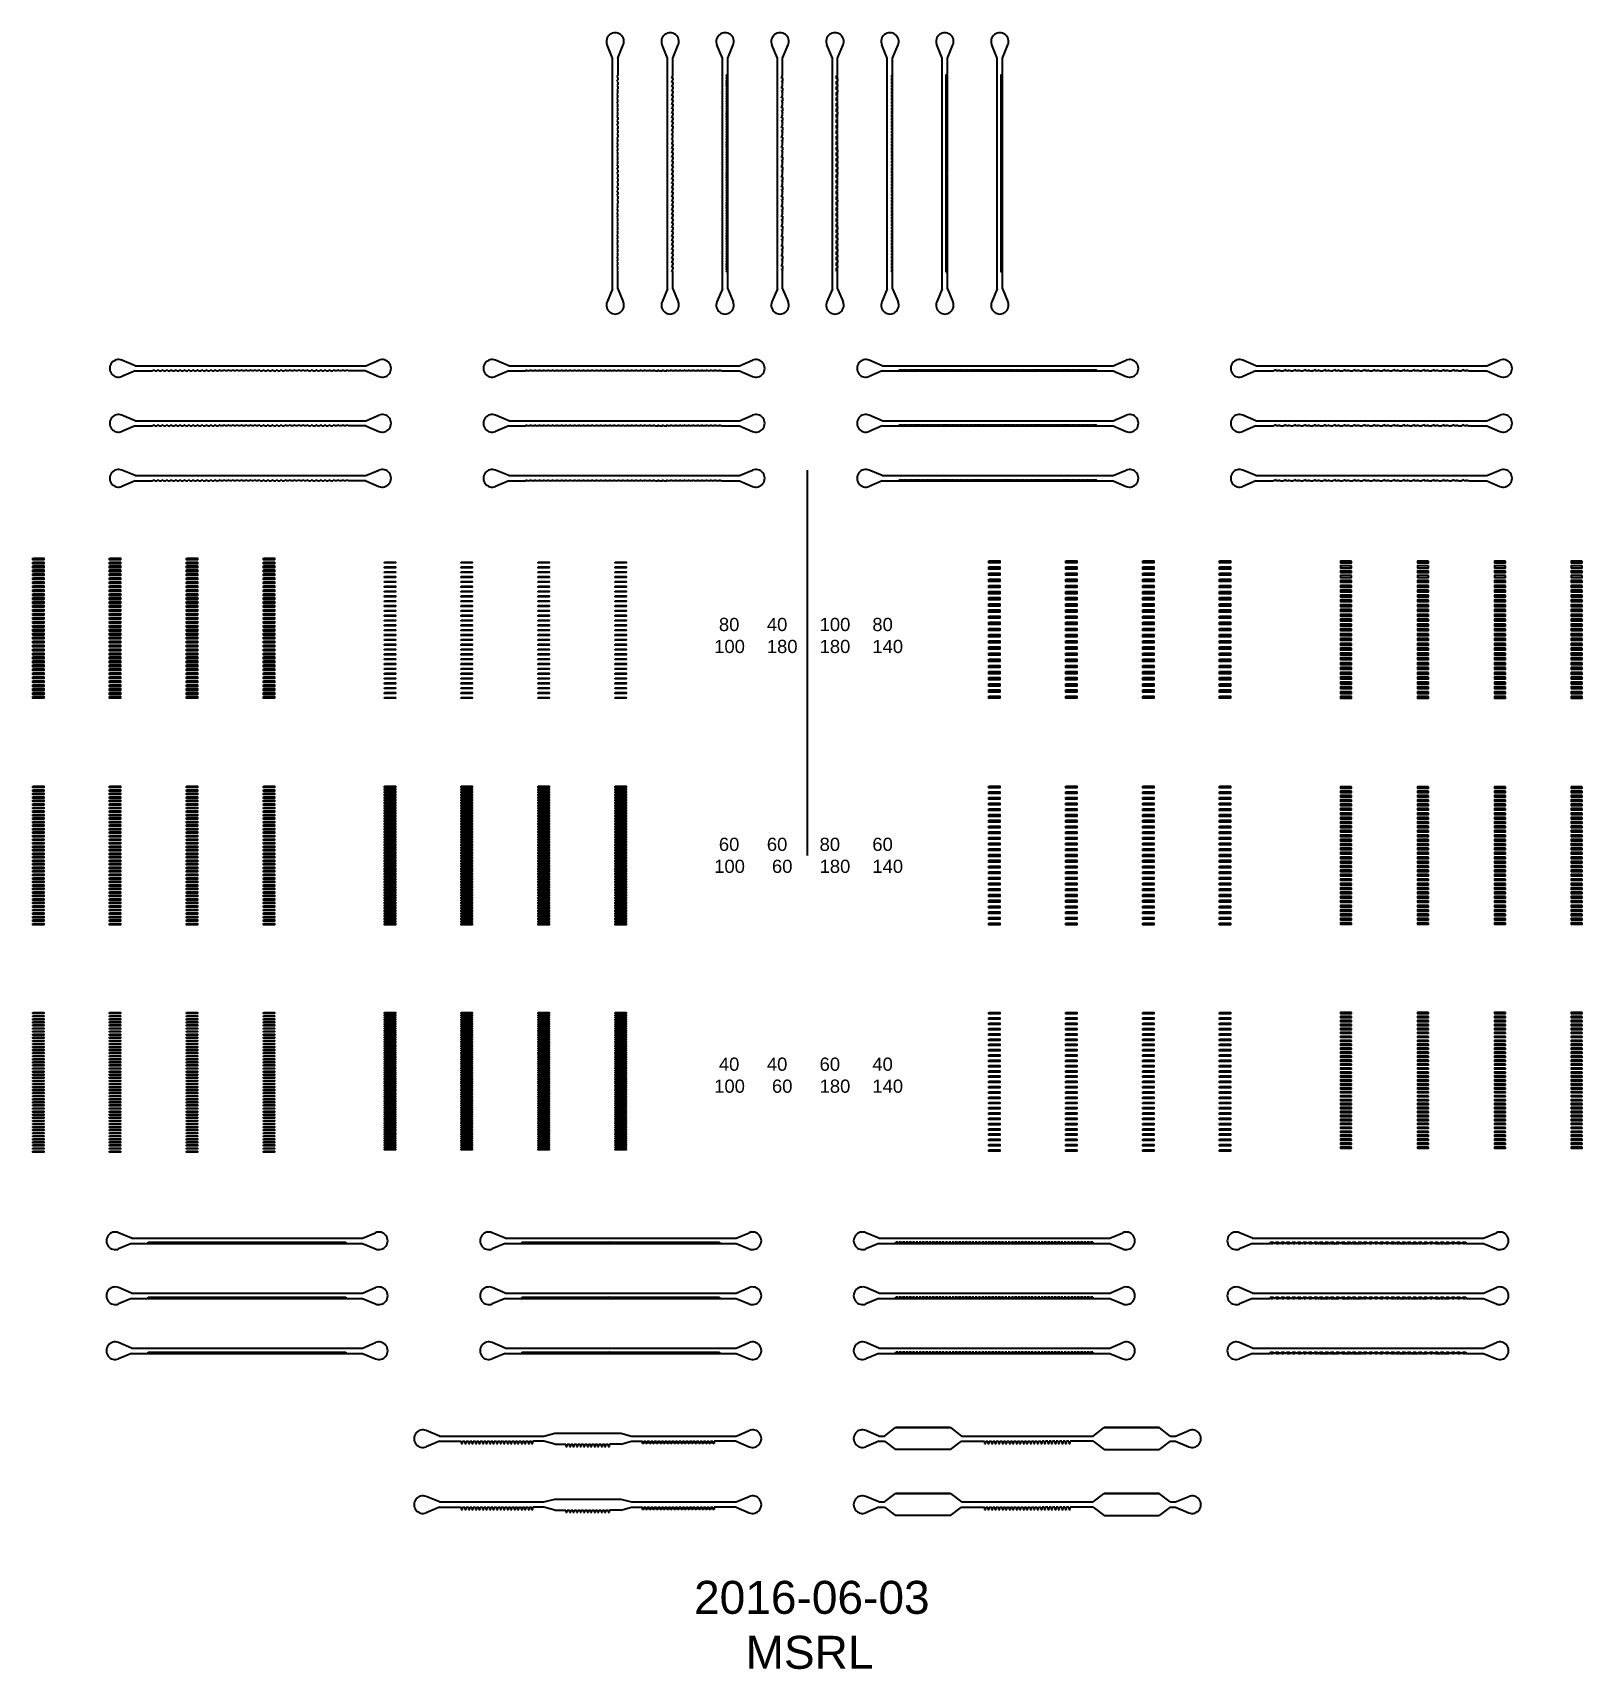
# Model space of a CAD drawing. Header units: millimetres. Extents: x -35.2 to 35.2, y -37 to 37.4.
import ezdxf

# ---------------------------------------------------------------- set-up
doc = ezdxf.new("R2010")
doc.units = ezdxf.units.MM
doc.styles.get("Standard").update_dxf_attribs({"font": 'arial.ttf'})

msp = doc.modelspace()

# ---------------------------------------------------------------- texts
at = {"attachment_point": 1}
for s, width, heights, insert, char_height in [('\\pi0.21895;{\\fSwis721 BdOul BT|b0|i0|c0|p82;80^I40^I100^I80\\P\\pi0.0042856;100^I180^I180^I140\\P\\pi4.2487;\\P\\P\\P\\P\\P\\P\\P\\P\\pi0.21691;60^I60^I80^I60\\P\\pi0.0042856;100^I 60^I180^I140\\P\\pi4.2487;\\P\\P\\P\\P\\P\\P\\P\\P\\pi0.21691;40^I40^I60^I40\\P\\pi0.0042856;100^I 60^I180^I140}', 8.49737, [21.77], (-4.25, 10.81), 0.6), ('\\pi-0.16154;{\\fSwis721 BdOul BT|b0|i0|c0|p82;2016-06-03\\P\\pi2.1827,t12.183,12.683;MSRL}', 9.99871, [7.462], (-5, -33), 1.5)]:
    msp.add_mtext_dynamic_manual_height_columns(s, width=width, gutter_width=12.5, heights=heights, dxfattribs=dict(at, insert=insert, char_height=char_height))

# ---------------------------------------------------------------- blocks, each defined once
blk = doc.blocks.new('*U1')
blk.add_lwpolyline([(-0.25, 0.03), (0.25, 0.03), (0.25, -0.03), (-0.25, -0.03)], close=True)
blk = doc.blocks.new('*U2')
at = {"color": 0, "linetype": 'ByBlock', "lineweight": -2, "transparency": 16777216}
for p in [(0, 6.24), (0, 6.08), (3.5, 6.24), (3.5, 6.08), (7, 6.24), (7, 6.08), (10.5, 6.24), (10.5, 6.08), (0, 5.92), (0, 5.76), (0, 5.6), (0, 5.44), (0, 5.28), (3.5, 5.92), (3.5, 5.76), (3.5, 5.6), (3.5, 5.44), (3.5, 5.28), (7, 5.92), (7, 5.76), (7, 5.6), (7, 5.44), (7, 5.28), (10.5, 5.92), (10.5, 5.76), (10.5, 5.6), (10.5, 5.44), (10.5, 5.28), (0, 5.12), (0, 4.96), (0, 4.8), (0, 4.64), (0, 4.48), (3.5, 5.12), (3.5, 4.96), (3.5, 4.8), (3.5, 4.64), (3.5, 4.48), (7, 5.12), (7, 4.96), (7, 4.8), (7, 4.64), (7, 4.48), (10.5, 5.12), (10.5, 4.96), (10.5, 4.8), (10.5, 4.64), (10.5, 4.48), (0, 4.32), (0, 4.16), (0, 4), (0, 3.84), (3.5, 4.32), (3.5, 4.16), (3.5, 4), (3.5, 3.84), (7, 4.32), (7, 4.16), (7, 4), (7, 3.84), (10.5, 4.32), (10.5, 4.16), (10.5, 4), (10.5, 3.84), (0, 3.68), (0, 3.52), (0, 3.36), (0, 3.2), (0, 3.04), (3.5, 3.68), (3.5, 3.52), (3.5, 3.36), (3.5, 3.2), (3.5, 3.04), (7, 3.68), (7, 3.52), (7, 3.36), (7, 3.2), (7, 3.04), (10.5, 3.68), (10.5, 3.52), (10.5, 3.36), (10.5, 3.2), (10.5, 3.04), (0, 2.88), (0, 2.72), (0, 2.56), (0, 2.4), (0, 2.24), (3.5, 2.88), (3.5, 2.72), (3.5, 2.56), (3.5, 2.4), (3.5, 2.24), (7, 2.88), (7, 2.72), (7, 2.56), (7, 2.4), (7, 2.24), (10.5, 2.88), (10.5, 2.72), (10.5, 2.56), (10.5, 2.4), (10.5, 2.24), (0, 2.08), (0, 1.92), (0, 1.76), (0, 1.6), (3.5, 2.08), (3.5, 1.92), (3.5, 1.76), (3.5, 1.6), (7, 2.08), (7, 1.92), (7, 1.76), (7, 1.6), (10.5, 2.08), (10.5, 1.92), (10.5, 1.76), (10.5, 1.6), (0, 1.44), (0, 1.28), (0, 1.12), (0, 0.96), (0, 0.8), (3.5, 1.44), (3.5, 1.28), (3.5, 1.12), (3.5, 0.96), (3.5, 0.8), (7, 1.44), (7, 1.28), (7, 1.12), (7, 0.96), (7, 0.8), (10.5, 1.44), (10.5, 1.28), (10.5, 1.12), (10.5, 0.96), (10.5, 0.8), (0, 0.64), (0, 0.48), (0, 0.32), (0, 0.16), (0, 0), (3.5, 0.64), (3.5, 0.48), (3.5, 0.32), (3.5, 0.16), (3.5, 0), (7, 0.64), (7, 0.48), (7, 0.32), (7, 0.16), (7, 0), (10.5, 0.64), (10.5, 0.48), (10.5, 0.32), (10.5, 0.16), (10.5, 0)]:
    blk.add_blockref('*U1', p, dxfattribs=at)
blk = doc.blocks.new('*U3')
blk.add_lwpolyline([(-0.25, 0.04), (0.25, 0.04), (0.25, -0.04), (-0.25, -0.04)], close=True)
blk = doc.blocks.new('*U4')
at = {"color": 0, "linetype": 'ByBlock', "lineweight": -2, "transparency": 16777216}
for p in [(0, 6.3), (0, 6.12), (0, 5.94), (3.5, 6.3), (3.5, 6.12), (3.5, 5.94), (7, 6.3), (7, 6.12), (7, 5.94), (10.5, 6.3), (10.5, 6.12), (10.5, 5.94), (0, 5.76), (0, 5.58), (0, 5.4), (0, 5.22), (3.5, 5.76), (3.5, 5.58), (3.5, 5.4), (3.5, 5.22), (7, 5.76), (7, 5.58), (7, 5.4), (7, 5.22), (10.5, 5.76), (10.5, 5.58), (10.5, 5.4), (10.5, 5.22), (0, 5.04), (0, 4.86), (0, 4.68), (0, 4.5), (3.5, 5.04), (3.5, 4.86), (3.5, 4.68), (3.5, 4.5), (7, 5.04), (7, 4.86), (7, 4.68), (7, 4.5), (10.5, 5.04), (10.5, 4.86), (10.5, 4.68), (10.5, 4.5), (0, 4.32), (0, 4.14), (0, 3.96), (0, 3.78), (3.5, 4.32), (3.5, 4.14), (3.5, 3.96), (3.5, 3.78), (7, 4.32), (7, 4.14), (7, 3.96), (7, 3.78), (10.5, 4.32), (10.5, 4.14), (10.5, 3.96), (10.5, 3.78), (0, 3.6), (0, 3.42), (0, 3.24), (0, 3.06), (3.5, 3.6), (3.5, 3.42), (3.5, 3.24), (3.5, 3.06), (7, 3.6), (7, 3.42), (7, 3.24), (7, 3.06), (10.5, 3.6), (10.5, 3.42), (10.5, 3.24), (10.5, 3.06), (0, 2.88), (0, 2.7), (0, 2.52), (0, 2.34), (3.5, 2.88), (3.5, 2.7), (3.5, 2.52), (3.5, 2.34), (7, 2.88), (7, 2.7), (7, 2.52), (7, 2.34), (10.5, 2.88), (10.5, 2.7), (10.5, 2.52), (10.5, 2.34), (0, 2.16), (0, 1.98), (0, 1.8), (0, 1.62), (3.5, 2.16), (3.5, 1.98), (3.5, 1.8), (3.5, 1.62), (7, 2.16), (7, 1.98), (7, 1.8), (7, 1.62), (10.5, 2.16), (10.5, 1.98), (10.5, 1.8), (10.5, 1.62), (0, 1.44), (0, 1.26), (0, 1.08), (0, 0.9), (0, 0.72), (3.5, 1.44), (3.5, 1.26), (3.5, 1.08), (3.5, 0.9), (3.5, 0.72), (7, 1.44), (7, 1.26), (7, 1.08), (7, 0.9), (7, 0.72), (10.5, 1.44), (10.5, 1.26), (10.5, 1.08), (10.5, 0.9), (10.5, 0.72), (0, 0.54), (0, 0.36), (0, 0.18), (0, 0), (3.5, 0.54), (3.5, 0.36), (3.5, 0.18), (3.5, 0), (7, 0.54), (7, 0.36), (7, 0.18), (7, 0), (10.5, 0.54), (10.5, 0.36), (10.5, 0.18), (10.5, 0)]:
    blk.add_blockref('*U3', p, dxfattribs=at)
blk = doc.blocks.new('*U5')
blk.add_lwpolyline([(-0.25, 0.02), (0.25, 0.02), (0.25, -0.02), (-0.25, -0.02)], close=True)
blk = doc.blocks.new('*U6')
at = {"color": 0, "linetype": 'ByBlock', "lineweight": -2, "transparency": 16777216}
for p in [(0, 6.3), (0, 6.16), (0, 6.02), (3.5, 6.3), (3.5, 6.16), (3.5, 6.02), (7, 6.3), (7, 6.16), (7, 6.02), (10.5, 6.3), (10.5, 6.16), (10.5, 6.02), (0, 5.88), (0, 5.74), (0, 5.6), (0, 5.46), (0, 5.32), (3.5, 5.88), (3.5, 5.74), (3.5, 5.6), (3.5, 5.46), (3.5, 5.32), (7, 5.88), (7, 5.74), (7, 5.6), (7, 5.46), (7, 5.32), (10.5, 5.88), (10.5, 5.74), (10.5, 5.6), (10.5, 5.46), (10.5, 5.32), (0, 5.18), (0, 5.04), (0, 4.9), (0, 4.76), (0, 4.62), (0, 4.48), (3.5, 5.18), (3.5, 5.04), (3.5, 4.9), (3.5, 4.76), (3.5, 4.62), (3.5, 4.48), (7, 5.18), (7, 5.04), (7, 4.9), (7, 4.76), (7, 4.62), (7, 4.48), (10.5, 5.18), (10.5, 5.04), (10.5, 4.9), (10.5, 4.76), (10.5, 4.62), (10.5, 4.48), (0, 4.34), (0, 4.2), (0, 4.06), (0, 3.92), (0, 3.78), (3.5, 4.34), (3.5, 4.2), (3.5, 4.06), (3.5, 3.92), (3.5, 3.78), (7, 4.34), (7, 4.2), (7, 4.06), (7, 3.92), (7, 3.78), (10.5, 4.34), (10.5, 4.2), (10.5, 4.06), (10.5, 3.92), (10.5, 3.78), (0, 3.64), (0, 3.5), (0, 3.36), (0, 3.22), (0, 3.08), (3.5, 3.64), (3.5, 3.5), (3.5, 3.36), (3.5, 3.22), (3.5, 3.08), (7, 3.64), (7, 3.5), (7, 3.36), (7, 3.22), (7, 3.08), (10.5, 3.64), (10.5, 3.5), (10.5, 3.36), (10.5, 3.22), (10.5, 3.08), (0, 2.94), (0, 2.8), (0, 2.66), (0, 2.52), (0, 2.38), (0, 2.24), (3.5, 2.94), (3.5, 2.8), (3.5, 2.66), (3.5, 2.52), (3.5, 2.38), (3.5, 2.24), (7, 2.94), (7, 2.8), (7, 2.66), (7, 2.52), (7, 2.38), (7, 2.24), (10.5, 2.94), (10.5, 2.8), (10.5, 2.66), (10.5, 2.52), (10.5, 2.38), (10.5, 2.24), (0, 2.1), (0, 1.96), (0, 1.82), (0, 1.68), (0, 1.54), (3.5, 2.1), (3.5, 1.96), (3.5, 1.82), (3.5, 1.68), (3.5, 1.54), (7, 2.1), (7, 1.96), (7, 1.82), (7, 1.68), (7, 1.54), (10.5, 2.1), (10.5, 1.96), (10.5, 1.82), (10.5, 1.68), (10.5, 1.54), (0, 1.4), (0, 1.26), (0, 1.12), (0, 0.98), (0, 0.84), (3.5, 1.4), (3.5, 1.26), (3.5, 1.12), (3.5, 0.98), (3.5, 0.84), (7, 1.4), (7, 1.26), (7, 1.12), (7, 0.98), (7, 0.84), (10.5, 1.4), (10.5, 1.26), (10.5, 1.12), (10.5, 0.98), (10.5, 0.84), (0, 0.7), (0, 0.56), (0, 0.42), (0, 0.28), (0, 0.14), (0, 0), (3.5, 0.7), (3.5, 0.56), (3.5, 0.42), (3.5, 0.28), (3.5, 0.14), (3.5, 0), (7, 0.7), (7, 0.56), (7, 0.42), (7, 0.28), (7, 0.14), (7, 0), (10.5, 0.7), (10.5, 0.56), (10.5, 0.42), (10.5, 0.28), (10.5, 0.14), (10.5, 0)]:
    blk.add_blockref('*U5', p, dxfattribs=at)
blk = doc.blocks.new('*U7')
blk.add_lwpolyline([(-0.25, 0.03), (0.25, 0.03), (0.25, -0.03), (-0.25, -0.03)], close=True)
blk = doc.blocks.new('*U8')
at = {"color": 0, "linetype": 'ByBlock', "lineweight": -2, "transparency": 16777216}
for p in [(0, 6.2), (0, 6), (3.5, 6.2), (3.5, 6), (7, 6.2), (7, 6), (10.5, 6.2), (10.5, 6), (0, 5.8), (0, 5.6), (0, 5.4), (0, 5.2), (3.5, 5.8), (3.5, 5.6), (3.5, 5.4), (3.5, 5.2), (7, 5.8), (7, 5.6), (7, 5.4), (7, 5.2), (10.5, 5.8), (10.5, 5.6), (10.5, 5.4), (10.5, 5.2), (0, 5), (0, 4.8), (0, 4.6), (3.5, 5), (3.5, 4.8), (3.5, 4.6), (7, 5), (7, 4.8), (7, 4.6), (10.5, 5), (10.5, 4.8), (10.5, 4.6), (0, 4.4), (0, 4.2), (0, 4), (0, 3.8), (3.5, 4.4), (3.5, 4.2), (3.5, 4), (3.5, 3.8), (7, 4.4), (7, 4.2), (7, 4), (7, 3.8), (10.5, 4.4), (10.5, 4.2), (10.5, 4), (10.5, 3.8), (0, 3.6), (0, 3.4), (0, 3.2), (0, 3), (3.5, 3.6), (3.5, 3.4), (3.5, 3.2), (3.5, 3), (7, 3.6), (7, 3.4), (7, 3.2), (7, 3), (10.5, 3.6), (10.5, 3.4), (10.5, 3.2), (10.5, 3), (0, 2.8), (0, 2.6), (0, 2.4), (3.5, 2.8), (3.5, 2.6), (3.5, 2.4), (7, 2.8), (7, 2.6), (7, 2.4), (10.5, 2.8), (10.5, 2.6), (10.5, 2.4), (0, 2.2), (0, 2), (0, 1.8), (0, 1.6), (3.5, 2.2), (3.5, 2), (3.5, 1.8), (3.5, 1.6), (7, 2.2), (7, 2), (7, 1.8), (7, 1.6), (10.5, 2.2), (10.5, 2), (10.5, 1.8), (10.5, 1.6), (0, 1.4), (0, 1.2), (0, 1), (0, 0.8), (3.5, 1.4), (3.5, 1.2), (3.5, 1), (3.5, 0.8), (7, 1.4), (7, 1.2), (7, 1), (7, 0.8), (10.5, 1.4), (10.5, 1.2), (10.5, 1), (10.5, 0.8), (0, 0.6), (0, 0.4), (0, 0.2), (0, 0), (3.5, 0.6), (3.5, 0.4), (3.5, 0.2), (3.5, 0), (7, 0.6), (7, 0.4), (7, 0.2), (7, 0), (10.5, 0.6), (10.5, 0.4), (10.5, 0.2), (10.5, 0)]:
    blk.add_blockref('*U7', p, dxfattribs=at)
blk = doc.blocks.new('*U9')
blk.add_lwpolyline([(-0.25, 0.02), (0.25, 0.02), (0.25, -0.02), (-0.25, -0.02)], close=True)
blk = doc.blocks.new('*U10')
at = {"color": 0, "linetype": 'ByBlock', "lineweight": -2, "transparency": 16777216}
for p in [(0, 6.12), (0, 5.94), (3.5, 6.12), (3.5, 5.94), (7, 6.12), (7, 5.94), (10.5, 6.12), (10.5, 5.94), (0, 5.76), (0, 5.58), (0, 5.4), (0, 5.22), (3.5, 5.76), (3.5, 5.58), (3.5, 5.4), (3.5, 5.22), (7, 5.76), (7, 5.58), (7, 5.4), (7, 5.22), (10.5, 5.76), (10.5, 5.58), (10.5, 5.4), (10.5, 5.22), (0, 5.04), (0, 4.86), (0, 4.68), (0, 4.5), (3.5, 5.04), (3.5, 4.86), (3.5, 4.68), (3.5, 4.5), (7, 5.04), (7, 4.86), (7, 4.68), (7, 4.5), (10.5, 5.04), (10.5, 4.86), (10.5, 4.68), (10.5, 4.5), (0, 4.32), (0, 4.14), (0, 3.96), (0, 3.78), (3.5, 4.32), (3.5, 4.14), (3.5, 3.96), (3.5, 3.78), (7, 4.32), (7, 4.14), (7, 3.96), (7, 3.78), (10.5, 4.32), (10.5, 4.14), (10.5, 3.96), (10.5, 3.78), (0, 3.6), (0, 3.42), (0, 3.24), (0, 3.06), (3.5, 3.6), (3.5, 3.42), (3.5, 3.24), (3.5, 3.06), (7, 3.6), (7, 3.42), (7, 3.24), (7, 3.06), (10.5, 3.6), (10.5, 3.42), (10.5, 3.24), (10.5, 3.06), (0, 2.88), (0, 2.7), (0, 2.52), (0, 2.34), (3.5, 2.88), (3.5, 2.7), (3.5, 2.52), (3.5, 2.34), (7, 2.88), (7, 2.7), (7, 2.52), (7, 2.34), (10.5, 2.88), (10.5, 2.7), (10.5, 2.52), (10.5, 2.34), (0, 2.16), (0, 1.98), (0, 1.8), (0, 1.62), (3.5, 2.16), (3.5, 1.98), (3.5, 1.8), (3.5, 1.62), (7, 2.16), (7, 1.98), (7, 1.8), (7, 1.62), (10.5, 2.16), (10.5, 1.98), (10.5, 1.8), (10.5, 1.62), (0, 1.44), (0, 1.26), (0, 1.08), (0, 0.9), (3.5, 1.44), (3.5, 1.26), (3.5, 1.08), (3.5, 0.9), (7, 1.44), (7, 1.26), (7, 1.08), (7, 0.9), (10.5, 1.44), (10.5, 1.26), (10.5, 1.08), (10.5, 0.9), (0, 0.72), (0, 0.54), (0, 0.36), (0, 0.18), (0, 0), (3.5, 0.72), (3.5, 0.54), (3.5, 0.36), (3.5, 0.18), (3.5, 0), (7, 0.72), (7, 0.54), (7, 0.36), (7, 0.18), (7, 0), (10.5, 0.72), (10.5, 0.54), (10.5, 0.36), (10.5, 0.18), (10.5, 0)]:
    blk.add_blockref('*U9', p, dxfattribs=at)
blk = doc.blocks.new('*U11')
blk.add_lwpolyline([(-0.25, 0.04), (0.25, 0.04), (0.25, -0.04), (-0.25, -0.04)], close=True)
blk = doc.blocks.new('*U12')
at = {"color": 0, "linetype": 'ByBlock', "lineweight": -2, "transparency": 16777216}
for p in [(0, 6.16), (0, 5.94), (3.5, 6.16), (3.5, 5.94), (7, 6.16), (7, 5.94), (10.5, 6.16), (10.5, 5.94), (0, 5.72), (0, 5.5), (0, 5.28), (3.5, 5.72), (3.5, 5.5), (3.5, 5.28), (7, 5.72), (7, 5.5), (7, 5.28), (10.5, 5.72), (10.5, 5.5), (10.5, 5.28), (0, 5.06), (0, 4.84), (0, 4.62), (3.5, 5.06), (3.5, 4.84), (3.5, 4.62), (7, 5.06), (7, 4.84), (7, 4.62), (10.5, 5.06), (10.5, 4.84), (10.5, 4.62), (0, 4.4), (0, 4.18), (0, 3.96), (0, 3.74), (3.5, 4.4), (3.5, 4.18), (3.5, 3.96), (3.5, 3.74), (7, 4.4), (7, 4.18), (7, 3.96), (7, 3.74), (10.5, 4.4), (10.5, 4.18), (10.5, 3.96), (10.5, 3.74), (0, 3.52), (0, 3.3), (0, 3.08), (3.5, 3.52), (3.5, 3.3), (3.5, 3.08), (7, 3.52), (7, 3.3), (7, 3.08), (10.5, 3.52), (10.5, 3.3), (10.5, 3.08), (0, 2.86), (0, 2.64), (0, 2.42), (0, 2.2), (3.5, 2.86), (3.5, 2.64), (3.5, 2.42), (3.5, 2.2), (7, 2.86), (7, 2.64), (7, 2.42), (7, 2.2), (10.5, 2.86), (10.5, 2.64), (10.5, 2.42), (10.5, 2.2), (0, 1.98), (0, 1.76), (0, 1.54), (3.5, 1.98), (3.5, 1.76), (3.5, 1.54), (7, 1.98), (7, 1.76), (7, 1.54), (10.5, 1.98), (10.5, 1.76), (10.5, 1.54), (0, 1.32), (0, 1.1), (0, 0.88), (3.5, 1.32), (3.5, 1.1), (3.5, 0.88), (7, 1.32), (7, 1.1), (7, 0.88), (10.5, 1.32), (10.5, 1.1), (10.5, 0.88), (0, 0.66), (0, 0.44), (0, 0.22), (0, 0), (3.5, 0.66), (3.5, 0.44), (3.5, 0.22), (3.5, 0), (7, 0.66), (7, 0.44), (7, 0.22), (7, 0), (10.5, 0.66), (10.5, 0.44), (10.5, 0.22), (10.5, 0)]:
    blk.add_blockref('*U11', p, dxfattribs=at)
blk = doc.blocks.new('*U13')
blk.add_lwpolyline([(-0.25, 0.03), (0.25, 0.03), (0.25, -0.03), (-0.25, -0.03)], close=True)
blk = doc.blocks.new('*U14')
at = {"color": 0, "linetype": 'ByBlock', "lineweight": -2, "transparency": 16777216}
for p in [(0, 6.24), (0, 6.12), (0, 6), (3.5, 6.24), (3.5, 6.12), (3.5, 6), (7, 6.24), (7, 6.12), (7, 6), (10.5, 6.24), (10.5, 6.12), (10.5, 6), (0, 5.88), (0, 5.76), (0, 5.64), (0, 5.52), (0, 5.4), (0, 5.28), (3.5, 5.88), (3.5, 5.76), (3.5, 5.64), (3.5, 5.52), (3.5, 5.4), (3.5, 5.28), (7, 5.88), (7, 5.76), (7, 5.64), (7, 5.52), (7, 5.4), (7, 5.28), (10.5, 5.88), (10.5, 5.76), (10.5, 5.64), (10.5, 5.52), (10.5, 5.4), (10.5, 5.28), (0, 5.16), (0, 5.04), (0, 4.92), (0, 4.8), (0, 4.68), (0, 4.56), (0, 4.44), (3.5, 5.16), (3.5, 5.04), (3.5, 4.92), (3.5, 4.8), (3.5, 4.68), (3.5, 4.56), (3.5, 4.44), (7, 5.16), (7, 5.04), (7, 4.92), (7, 4.8), (7, 4.68), (7, 4.56), (7, 4.44), (10.5, 5.16), (10.5, 5.04), (10.5, 4.92), (10.5, 4.8), (10.5, 4.68), (10.5, 4.56), (10.5, 4.44), (0, 4.32), (0, 4.2), (0, 4.08), (0, 3.96), (0, 3.84), (0, 3.72), (3.5, 4.32), (3.5, 4.2), (3.5, 4.08), (3.5, 3.96), (3.5, 3.84), (3.5, 3.72), (7, 4.32), (7, 4.2), (7, 4.08), (7, 3.96), (7, 3.84), (7, 3.72), (10.5, 4.32), (10.5, 4.2), (10.5, 4.08), (10.5, 3.96), (10.5, 3.84), (10.5, 3.72), (0, 3.6), (0, 3.48), (0, 3.36), (0, 3.24), (0, 3.12), (0, 3), (3.5, 3.6), (3.5, 3.48), (3.5, 3.36), (3.5, 3.24), (3.5, 3.12), (3.5, 3), (7, 3.6), (7, 3.48), (7, 3.36), (7, 3.24), (7, 3.12), (7, 3), (10.5, 3.6), (10.5, 3.48), (10.5, 3.36), (10.5, 3.24), (10.5, 3.12), (10.5, 3), (0, 2.88), (0, 2.76), (0, 2.64), (0, 2.52), (0, 2.4), (0, 2.28), (3.5, 2.88), (3.5, 2.76), (3.5, 2.64), (3.5, 2.52), (3.5, 2.4), (3.5, 2.28), (7, 2.88), (7, 2.76), (7, 2.64), (7, 2.52), (7, 2.4), (7, 2.28), (10.5, 2.88), (10.5, 2.76), (10.5, 2.64), (10.5, 2.52), (10.5, 2.4), (10.5, 2.28), (0, 2.16), (0, 2.04), (0, 1.92), (0, 1.8), (0, 1.68), (0, 1.56), (3.5, 2.16), (3.5, 2.04), (3.5, 1.92), (3.5, 1.8), (3.5, 1.68), (3.5, 1.56), (7, 2.16), (7, 2.04), (7, 1.92), (7, 1.8), (7, 1.68), (7, 1.56), (10.5, 2.16), (10.5, 2.04), (10.5, 1.92), (10.5, 1.8), (10.5, 1.68), (10.5, 1.56), (0, 1.44), (0, 1.32), (0, 1.2), (0, 1.08), (0, 0.96), (0, 0.84), (0, 0.72), (3.5, 1.44), (3.5, 1.32), (3.5, 1.2), (3.5, 1.08), (3.5, 0.96), (3.5, 0.84), (3.5, 0.72), (7, 1.44), (7, 1.32), (7, 1.2), (7, 1.08), (7, 0.96), (7, 0.84), (7, 0.72), (10.5, 1.44), (10.5, 1.32), (10.5, 1.2), (10.5, 1.08), (10.5, 0.96), (10.5, 0.84), (10.5, 0.72), (0, 0.6), (0, 0.48), (0, 0.36), (0, 0.24), (0, 0.12), (0, 0), (3.5, 0.6), (3.5, 0.48), (3.5, 0.36), (3.5, 0.24), (3.5, 0.12), (3.5, 0), (7, 0.6), (7, 0.48), (7, 0.36), (7, 0.24), (7, 0.12), (7, 0), (10.5, 0.6), (10.5, 0.48), (10.5, 0.36), (10.5, 0.24), (10.5, 0.12), (10.5, 0)]:
    blk.add_blockref('*U13', p, dxfattribs=at)
blk = doc.blocks.new('*U15')
blk.add_lwpolyline([(-0.25, 0.02), (0.25, 0.02), (0.25, -0.02), (-0.25, -0.02)], close=True)
blk = doc.blocks.new('*U16')
at = {"color": 0, "linetype": 'ByBlock', "lineweight": -2, "transparency": 16777216}
for p in [(0, 6.2), (0, 6.1), (0, 6), (3.5, 6.2), (3.5, 6.1), (3.5, 6), (7, 6.2), (7, 6.1), (7, 6), (10.5, 6.2), (10.5, 6.1), (10.5, 6), (0, 5.9), (0, 5.8), (0, 5.7), (0, 5.6), (0, 5.5), (0, 5.4), (0, 5.3), (0, 5.2), (3.5, 5.9), (3.5, 5.8), (3.5, 5.7), (3.5, 5.6), (3.5, 5.5), (3.5, 5.4), (3.5, 5.3), (3.5, 5.2), (7, 5.9), (7, 5.8), (7, 5.7), (7, 5.6), (7, 5.5), (7, 5.4), (7, 5.3), (7, 5.2), (10.5, 5.9), (10.5, 5.8), (10.5, 5.7), (10.5, 5.6), (10.5, 5.5), (10.5, 5.4), (10.5, 5.3), (10.5, 5.2), (0, 5.1), (0, 5), (0, 4.9), (0, 4.8), (0, 4.7), (0, 4.6), (0, 4.5), (3.5, 5.1), (3.5, 5), (3.5, 4.9), (3.5, 4.8), (3.5, 4.7), (3.5, 4.6), (3.5, 4.5), (7, 5.1), (7, 5), (7, 4.9), (7, 4.8), (7, 4.7), (7, 4.6), (7, 4.5), (10.5, 5.1), (10.5, 5), (10.5, 4.9), (10.5, 4.8), (10.5, 4.7), (10.5, 4.6), (10.5, 4.5), (0, 4.4), (0, 4.3), (0, 4.2), (0, 4.1), (0, 4), (0, 3.9), (0, 3.8), (3.5, 4.4), (3.5, 4.3), (3.5, 4.2), (3.5, 4.1), (3.5, 4), (3.5, 3.9), (3.5, 3.8), (7, 4.4), (7, 4.3), (7, 4.2), (7, 4.1), (7, 4), (7, 3.9), (7, 3.8), (10.5, 4.4), (10.5, 4.3), (10.5, 4.2), (10.5, 4.1), (10.5, 4), (10.5, 3.9), (10.5, 3.8), (0, 3.7), (0, 3.6), (0, 3.5), (0, 3.4), (0, 3.3), (0, 3.2), (0, 3.1), (0, 3), (3.5, 3.7), (3.5, 3.6), (3.5, 3.5), (3.5, 3.4), (3.5, 3.3), (3.5, 3.2), (3.5, 3.1), (3.5, 3), (7, 3.7), (7, 3.6), (7, 3.5), (7, 3.4), (7, 3.3), (7, 3.2), (7, 3.1), (7, 3), (10.5, 3.7), (10.5, 3.6), (10.5, 3.5), (10.5, 3.4), (10.5, 3.3), (10.5, 3.2), (10.5, 3.1), (10.5, 3), (0, 2.9), (0, 2.8), (0, 2.7), (0, 2.6), (0, 2.5), (0, 2.4), (0, 2.3), (3.5, 2.9), (3.5, 2.8), (3.5, 2.7), (3.5, 2.6), (3.5, 2.5), (3.5, 2.4), (3.5, 2.3), (7, 2.9), (7, 2.8), (7, 2.7), (7, 2.6), (7, 2.5), (7, 2.4), (7, 2.3), (10.5, 2.9), (10.5, 2.8), (10.5, 2.7), (10.5, 2.6), (10.5, 2.5), (10.5, 2.4), (10.5, 2.3), (0, 2.2), (0, 2.1), (0, 2), (0, 1.9), (0, 1.8), (0, 1.7), (0, 1.6), (0, 1.5), (3.5, 2.2), (3.5, 2.1), (3.5, 2), (3.5, 1.9), (3.5, 1.8), (3.5, 1.7), (3.5, 1.6), (3.5, 1.5), (7, 2.2), (7, 2.1), (7, 2), (7, 1.9), (7, 1.8), (7, 1.7), (7, 1.6), (7, 1.5), (10.5, 2.2), (10.5, 2.1), (10.5, 2), (10.5, 1.9), (10.5, 1.8), (10.5, 1.7), (10.5, 1.6), (10.5, 1.5), (0, 1.4), (0, 1.3), (0, 1.2), (0, 1.1), (0, 1), (0, 0.9), (0, 0.8), (3.5, 1.4), (3.5, 1.3), (3.5, 1.2), (3.5, 1.1), (3.5, 1), (3.5, 0.9), (3.5, 0.8), (7, 1.4), (7, 1.3), (7, 1.2), (7, 1.1), (7, 1), (7, 0.9), (7, 0.8), (10.5, 1.4), (10.5, 1.3), (10.5, 1.2), (10.5, 1.1), (10.5, 1), (10.5, 0.9), (10.5, 0.8), (0, 0.7), (0, 0.6), (0, 0.5), (0, 0.4), (0, 0.3), (0, 0.2), (0, 0.1), (0, 0), (3.5, 0.7), (3.5, 0.6), (3.5, 0.5), (3.5, 0.4), (3.5, 0.3), (3.5, 0.2), (3.5, 0.1), (3.5, 0), (7, 0.7), (7, 0.6), (7, 0.5), (7, 0.4), (7, 0.3), (7, 0.2), (7, 0.1), (7, 0), (10.5, 0.7), (10.5, 0.6), (10.5, 0.5), (10.5, 0.4), (10.5, 0.3), (10.5, 0.2), (10.5, 0.1), (10.5, 0)]:
    blk.add_blockref('*U15', p, dxfattribs=at)
blk = doc.blocks.new('*U17')
blk.add_lwpolyline([(-0.25, 0.02), (0.25, 0.02), (0.25, -0.02), (-0.25, -0.02)], close=True)
blk = doc.blocks.new('*U18')
at = {"color": 0, "linetype": 'ByBlock', "lineweight": -2, "transparency": 16777216}
for p in [(0, 6.16), (0, 5.94), (3.5, 6.16), (3.5, 5.94), (7, 6.16), (7, 5.94), (10.5, 6.16), (10.5, 5.94), (0, 5.72), (0, 5.5), (0, 5.28), (3.5, 5.72), (3.5, 5.5), (3.5, 5.28), (7, 5.72), (7, 5.5), (7, 5.28), (10.5, 5.72), (10.5, 5.5), (10.5, 5.28), (0, 5.06), (0, 4.84), (0, 4.62), (3.5, 5.06), (3.5, 4.84), (3.5, 4.62), (7, 5.06), (7, 4.84), (7, 4.62), (10.5, 5.06), (10.5, 4.84), (10.5, 4.62), (0, 4.4), (0, 4.18), (0, 3.96), (0, 3.74), (3.5, 4.4), (3.5, 4.18), (3.5, 3.96), (3.5, 3.74), (7, 4.4), (7, 4.18), (7, 3.96), (7, 3.74), (10.5, 4.4), (10.5, 4.18), (10.5, 3.96), (10.5, 3.74), (0, 3.52), (0, 3.3), (0, 3.08), (3.5, 3.52), (3.5, 3.3), (3.5, 3.08), (7, 3.52), (7, 3.3), (7, 3.08), (10.5, 3.52), (10.5, 3.3), (10.5, 3.08), (0, 2.86), (0, 2.64), (0, 2.42), (3.5, 2.86), (3.5, 2.64), (3.5, 2.42), (7, 2.86), (7, 2.64), (7, 2.42), (10.5, 2.86), (10.5, 2.64), (10.5, 2.42), (0, 2.2), (0, 1.98), (0, 1.76), (0, 1.54), (3.5, 2.2), (3.5, 1.98), (3.5, 1.76), (3.5, 1.54), (7, 2.2), (7, 1.98), (7, 1.76), (7, 1.54), (10.5, 2.2), (10.5, 1.98), (10.5, 1.76), (10.5, 1.54), (0, 1.32), (0, 1.1), (0, 0.88), (3.5, 1.32), (3.5, 1.1), (3.5, 0.88), (7, 1.32), (7, 1.1), (7, 0.88), (10.5, 1.32), (10.5, 1.1), (10.5, 0.88), (0, 0.66), (0, 0.44), (0, 0.22), (0, 0), (3.5, 0.66), (3.5, 0.44), (3.5, 0.22), (3.5, 0), (7, 0.66), (7, 0.44), (7, 0.22), (7, 0), (10.5, 0.66), (10.5, 0.44), (10.5, 0.22), (10.5, 0)]:
    blk.add_blockref('*U17', p, dxfattribs=at)
blk = doc.blocks.new('*U19')
blk.add_lwpolyline([(-0.25, 0.04), (0.25, 0.04), (0.25, -0.04), (-0.25, -0.04)], close=True)
blk = doc.blocks.new('*U20')
at = {"color": 0, "linetype": 'ByBlock', "lineweight": -2, "transparency": 16777216}
for p in [(0, 6.24), (0, 5.98), (3.5, 6.24), (3.5, 5.98), (7, 6.24), (7, 5.98), (10.5, 6.24), (10.5, 5.98), (0, 5.72), (0, 5.46), (0, 5.2), (3.5, 5.72), (3.5, 5.46), (3.5, 5.2), (7, 5.72), (7, 5.46), (7, 5.2), (10.5, 5.72), (10.5, 5.46), (10.5, 5.2), (0, 4.94), (0, 4.68), (3.5, 4.94), (3.5, 4.68), (7, 4.94), (7, 4.68), (10.5, 4.94), (10.5, 4.68), (0, 4.42), (0, 4.16), (0, 3.9), (3.5, 4.42), (3.5, 4.16), (3.5, 3.9), (7, 4.42), (7, 4.16), (7, 3.9), (10.5, 4.42), (10.5, 4.16), (10.5, 3.9), (0, 3.64), (0, 3.38), (0, 3.12), (3.5, 3.64), (3.5, 3.38), (3.5, 3.12), (7, 3.64), (7, 3.38), (7, 3.12), (10.5, 3.64), (10.5, 3.38), (10.5, 3.12), (0, 2.86), (0, 2.6), (0, 2.34), (3.5, 2.86), (3.5, 2.6), (3.5, 2.34), (7, 2.86), (7, 2.6), (7, 2.34), (10.5, 2.86), (10.5, 2.6), (10.5, 2.34), (0, 2.08), (0, 1.82), (0, 1.56), (3.5, 2.08), (3.5, 1.82), (3.5, 1.56), (7, 2.08), (7, 1.82), (7, 1.56), (10.5, 2.08), (10.5, 1.82), (10.5, 1.56), (0, 1.3), (0, 1.04), (0, 0.78), (3.5, 1.3), (3.5, 1.04), (3.5, 0.78), (7, 1.3), (7, 1.04), (7, 0.78), (10.5, 1.3), (10.5, 1.04), (10.5, 0.78), (0, 0.52), (0, 0.26), (0, 0), (3.5, 0.52), (3.5, 0.26), (3.5, 0), (7, 0.52), (7, 0.26), (7, 0), (10.5, 0.52), (10.5, 0.26), (10.5, 0)]:
    blk.add_blockref('*U19', p, dxfattribs=at)
blk = doc.blocks.new('*U21')
blk.add_lwpolyline([(-0.25, 0.03), (0.25, 0.03), (0.25, -0.03), (-0.25, -0.03)], close=True)
blk = doc.blocks.new('*U22')
at = {"color": 0, "linetype": 'ByBlock', "lineweight": -2, "transparency": 16777216}
for p in [(0, 6.24), (0, 6), (3.5, 6.24), (3.5, 6), (7, 6.24), (7, 6), (10.5, 6.24), (10.5, 6), (0, 5.76), (0, 5.52), (0, 5.28), (3.5, 5.76), (3.5, 5.52), (3.5, 5.28), (7, 5.76), (7, 5.52), (7, 5.28), (10.5, 5.76), (10.5, 5.52), (10.5, 5.28), (0, 5.04), (0, 4.8), (0, 4.56), (3.5, 5.04), (3.5, 4.8), (3.5, 4.56), (7, 5.04), (7, 4.8), (7, 4.56), (10.5, 5.04), (10.5, 4.8), (10.5, 4.56), (0, 4.32), (0, 4.08), (0, 3.84), (3.5, 4.32), (3.5, 4.08), (3.5, 3.84), (7, 4.32), (7, 4.08), (7, 3.84), (10.5, 4.32), (10.5, 4.08), (10.5, 3.84), (0, 3.6), (0, 3.36), (0, 3.12), (3.5, 3.6), (3.5, 3.36), (3.5, 3.12), (7, 3.6), (7, 3.36), (7, 3.12), (10.5, 3.6), (10.5, 3.36), (10.5, 3.12), (0, 2.88), (0, 2.64), (0, 2.4), (3.5, 2.88), (3.5, 2.64), (3.5, 2.4), (7, 2.88), (7, 2.64), (7, 2.4), (10.5, 2.88), (10.5, 2.64), (10.5, 2.4), (0, 2.16), (0, 1.92), (0, 1.68), (3.5, 2.16), (3.5, 1.92), (3.5, 1.68), (7, 2.16), (7, 1.92), (7, 1.68), (10.5, 2.16), (10.5, 1.92), (10.5, 1.68), (0, 1.44), (0, 1.2), (0, 0.96), (0, 0.72), (3.5, 1.44), (3.5, 1.2), (3.5, 0.96), (3.5, 0.72), (7, 1.44), (7, 1.2), (7, 0.96), (7, 0.72), (10.5, 1.44), (10.5, 1.2), (10.5, 0.96), (10.5, 0.72), (0, 0.48), (0, 0.24), (0, 0), (3.5, 0.48), (3.5, 0.24), (3.5, 0), (7, 0.48), (7, 0.24), (7, 0), (10.5, 0.48), (10.5, 0.24), (10.5, 0)]:
    blk.add_blockref('*U21', p, dxfattribs=at)
blk = doc.blocks.new('*U23')
blk.add_lwpolyline([(-0.25, 0.05), (0.25, 0.05), (0.25, -0.05), (-0.25, -0.05)], close=True)
blk = doc.blocks.new('*U24')
at = {"color": 0, "linetype": 'ByBlock', "lineweight": -2, "transparency": 16777216}
for p in [(0, 6.16), (3.5, 6.16), (7, 6.16), (10.5, 6.16), (0, 5.88), (0, 5.6), (0, 5.32), (3.5, 5.88), (3.5, 5.6), (3.5, 5.32), (7, 5.88), (7, 5.6), (7, 5.32), (10.5, 5.88), (10.5, 5.6), (10.5, 5.32), (0, 5.04), (0, 4.76), (0, 4.48), (3.5, 5.04), (3.5, 4.76), (3.5, 4.48), (7, 5.04), (7, 4.76), (7, 4.48), (10.5, 5.04), (10.5, 4.76), (10.5, 4.48), (0, 4.2), (0, 3.92), (3.5, 4.2), (3.5, 3.92), (7, 4.2), (7, 3.92), (10.5, 4.2), (10.5, 3.92), (0, 3.64), (0, 3.36), (0, 3.08), (3.5, 3.64), (3.5, 3.36), (3.5, 3.08), (7, 3.64), (7, 3.36), (7, 3.08), (10.5, 3.64), (10.5, 3.36), (10.5, 3.08), (0, 2.8), (0, 2.52), (0, 2.24), (3.5, 2.8), (3.5, 2.52), (3.5, 2.24), (7, 2.8), (7, 2.52), (7, 2.24), (10.5, 2.8), (10.5, 2.52), (10.5, 2.24), (0, 1.96), (0, 1.68), (3.5, 1.96), (3.5, 1.68), (7, 1.96), (7, 1.68), (10.5, 1.96), (10.5, 1.68), (0, 1.4), (0, 1.12), (0, 0.84), (3.5, 1.4), (3.5, 1.12), (3.5, 0.84), (7, 1.4), (7, 1.12), (7, 0.84), (10.5, 1.4), (10.5, 1.12), (10.5, 0.84), (0, 0.56), (0, 0.28), (0, 0), (3.5, 0.56), (3.5, 0.28), (3.5, 0), (7, 0.56), (7, 0.28), (7, 0), (10.5, 0.56), (10.5, 0.28), (10.5, 0)]:
    blk.add_blockref('*U23', p, dxfattribs=at)
blk = doc.blocks.new('*U25')
for p, q in [((0, 0.025), (-0.05, -0.025)), ((0.05, -0.025), (0, 0.025))]:
    blk.add_line(p, q)
blk = doc.blocks.new('*U26')
at = {"color": 0, "linetype": 'ByBlock', "lineweight": -2, "transparency": 16777216}
for p in [(0, 0), (0.2, 0), (0.4, 0), (0.6, 0), (0.8, 0), (1, 0), (1.2, 0), (1.4, 0), (1.6, 0), (1.8, 0), (2, 0), (2.2, 0), (2.4, 0), (2.6, 0), (2.8, 0), (3, 0), (3.2, 0), (3.4, 0), (3.6, 0), (3.8, 0), (4, 0), (4.2, 0), (4.4, 0), (4.6, 0), (4.8, 0), (5, 0), (5.2, 0), (5.4, 0), (5.6, 0), (5.8, 0), (6, 0), (6.2, 0), (6.4, 0), (6.6, 0), (6.8, 0), (7, 0), (7.2, 0), (7.4, 0), (7.6, 0), (7.8, 0), (8, 0), (8.2, 0), (8.4, 0), (8.6, 0), (8.8, 0)]:
    blk.add_blockref('*U25', p, dxfattribs=at)
blk = doc.blocks.new('*U27')
for q in [(0.065, -0.025), (-0.035, -0.025)]:
    blk.add_line((-0.065, 0.025), q)
blk = doc.blocks.new('*U28')
at = {"color": 0, "linetype": 'ByBlock', "lineweight": -2, "transparency": 16777216}
for p in [(0, 0), (0.2, 0), (0.4, 0), (0.6, 0), (0.8, 0), (1, 0), (1.2, 0), (1.4, 0), (1.6, 0), (1.8, 0), (2, 0), (2.2, 0), (2.4, 0), (2.6, 0), (2.8, 0), (3, 0), (3.2, 0), (3.4, 0), (3.6, 0), (3.8, 0), (4, 0), (4.2, 0), (4.4, 0), (4.6, 0), (4.8, 0), (5, 0), (5.2, 0), (5.4, 0), (5.6, 0), (5.8, 0), (6, 0), (6.2, 0), (6.4, 0), (6.6, 0), (6.8, 0), (7, 0), (7.2, 0), (7.4, 0), (7.6, 0), (7.8, 0), (8, 0), (8.2, 0), (8.4, 0), (8.6, 0), (8.8, 0)]:
    blk.add_blockref('*U27', p, dxfattribs=at)
blk = doc.blocks.new('*U29')
for p, q in [((-0.045, 0.025), (-0.175, -0.025)), ((-0.045, 0.025), (-0.075, -0.025)), ((0.045, 0.025), (0.175, -0.025)), ((0.045, 0.025), (0.075, -0.025)), ((0.075, -0.025), (-0.075, -0.025))]:
    blk.add_line(p, q)
blk = doc.blocks.new('*U30')
at = {"color": 0, "linetype": 'ByBlock', "lineweight": -2, "transparency": 16777216}
for p in [(0, 0), (0.45, 0), (0.9, 0), (1.35, 0), (1.8, 0), (2.25, 0), (2.7, 0), (3.15, 0), (3.6, 0), (4.05, 0), (4.5, 0), (4.95, 0), (5.4, 0), (5.85, 0), (6.3, 0), (6.75, 0), (7.2, 0), (7.65, 0), (8.1, 0), (8.55, 0)]:
    blk.add_blockref('*U29', p, dxfattribs=at)
blk = doc.blocks.new('*U31')
for p, q in [((-0.0375, -0.0125), (-0.0375, 0.0125)), ((0.0625, 0.0125), (-0.0375, 0.0125)), ((0.0625, 0.0125), (0.0625, -0.0125)), ((-0.0375, -0.0125), (0.0625, -0.0125))]:
    blk.add_line(p, q)
blk = doc.blocks.new('*U32')
at = {"color": 0, "linetype": 'ByBlock', "lineweight": -2, "transparency": 16777216}
for p in [(0, 0), (0.15, 0), (0.3, 0), (0.45, 0), (0.6, 0), (0.75, 0), (0.9, 0), (1.05, 0), (1.2, 0), (1.35, 0), (1.5, 0), (1.65, 0), (1.8, 0), (1.95, 0), (2.1, 0), (2.25, 0), (2.4, 0), (2.55, 0), (2.7, 0), (2.85, 0), (3, 0), (3.15, 0), (3.3, 0), (3.45, 0), (3.6, 0), (3.75, 0), (3.9, 0), (4.05, 0), (4.2, 0), (4.35, 0), (4.5, 0), (4.65, 0), (4.8, 0), (4.95, 0), (5.1, 0), (5.25, 0), (5.4, 0), (5.55, 0), (5.7, 0), (5.85, 0), (6, 0), (6.15, 0), (6.3, 0), (6.45, 0), (6.6, 0), (6.75, 0), (6.9, 0), (7.05, 0), (7.2, 0), (7.35, 0), (7.5, 0), (7.65, 0), (7.8, 0), (7.95, 0), (8.1, 0), (8.25, 0), (8.4, 0), (8.55, 0), (8.7, 0), (8.85, 0)]:
    blk.add_blockref('*U31', p, dxfattribs=at)
blk = doc.blocks.new('*U34')
for p, q in [((-0.075, 0.0275), (-0.075, -0.0275)), ((-0.075, 0.0275), (0.075, 0.0275)), ((-0.05, -0.0275), (-0.05, 0.0025)), ((0.05, 0.0025), (-0.05, 0.0025)), ((0.05, -0.0275), (0.05, 0.0025)), ((0.075, 0.0275), (0.075, -0.0275)), ((-0.05, -0.0275), (0.05, -0.0275))]:
    blk.add_line(p, q)
blk = doc.blocks.new('*U35')
at = {"color": 0, "linetype": 'ByBlock', "lineweight": -2, "transparency": 16777216}
for p in [(0, 0), (0.25, 0), (0.5, 0), (0.75, 0), (1, 0), (1.25, 0), (1.5, 0), (1.75, 0), (2, 0), (2.25, 0), (2.5, 0), (2.75, 0), (3, 0), (3.25, 0), (3.5, 0), (3.75, 0), (4, 0), (4.25, 0), (4.5, 0), (4.75, 0), (5, 0), (5.25, 0), (5.5, 0), (5.75, 0), (6, 0), (6.25, 0), (6.5, 0), (6.75, 0), (7, 0), (7.25, 0), (7.5, 0), (7.75, 0), (8, 0), (8.25, 0), (8.5, 0), (8.75, 0)]:
    blk.add_blockref('*U34', p, dxfattribs=at)
blk = doc.blocks.new('*U38')
blk.add_circle((0, 0), 0.0125)
blk = doc.blocks.new('*U39')
at = {"color": 0, "linetype": 'ByBlock', "lineweight": -2, "transparency": 16777216}
for p in [(0, 0), (0.075, 0), (0.15, 0), (0.225, 0), (0.3, 0), (0.375, 0), (0.45, 0), (0.525, 0), (0.6, 0), (0.675, 0), (0.75, 0), (0.825, 0), (0.9, 0), (0.975, 0), (1.05, 0), (1.125, 0), (1.2, 0), (1.275, 0), (1.35, 0), (1.425, 0), (1.5, 0), (1.575, 0), (1.65, 0), (1.725, 0), (1.8, 0), (1.875, 0), (1.95, 0), (2.025, 0), (2.1, 0), (2.175, 0), (2.25, 0), (2.325, 0), (2.4, 0), (2.475, 0), (2.55, 0), (2.625, 0), (2.7, 0), (2.775, 0), (2.85, 0), (2.925, 0), (3, 0), (3.075, 0), (3.15, 0), (3.225, 0), (3.3, 0), (3.375, 0), (3.45, 0), (3.525, 0), (3.6, 0), (3.675, 0), (3.75, 0), (3.825, 0), (3.9, 0), (3.975, 0), (4.05, 0), (4.125, 0), (4.2, 0), (4.275, 0), (4.35, 0), (4.425, 0), (4.5, 0), (4.575, 0), (4.65, 0), (4.725, 0), (4.8, 0), (4.875, 0), (4.95, 0), (5.025, 0), (5.1, 0), (5.175, 0), (5.25, 0), (5.325, 0), (5.4, 0), (5.475, 0), (5.55, 0), (5.625, 0), (5.7, 0), (5.775, 0), (5.85, 0), (5.925, 0), (6, 0), (6.075, 0), (6.15, 0), (6.225, 0), (6.3, 0), (6.375, 0), (6.45, 0), (6.525, 0), (6.6, 0), (6.675, 0), (6.75, 0), (6.825, 0), (6.9, 0), (6.975, 0), (7.05, 0), (7.125, 0), (7.2, 0), (7.275, 0), (7.35, 0), (7.425, 0), (7.5, 0), (7.575, 0), (7.65, 0), (7.725, 0), (7.8, 0), (7.875, 0), (7.95, 0), (8.025, 0), (8.1, 0), (8.175, 0), (8.25, 0), (8.325, 0), (8.4, 0), (8.475, 0), (8.55, 0), (8.625, 0), (8.7, 0), (8.775, 0), (8.85, 0), (8.925, 0)]:
    blk.add_blockref('*U38', p, dxfattribs=at)
blk = doc.blocks.new('*U41')
for p, q in [((0, 0.025), (-0.05, -0.025)), ((0.05, -0.025), (0, 0.025))]:
    blk.add_line(p, q)
blk = doc.blocks.new('*U42')
at = {"color": 0, "linetype": 'ByBlock', "lineweight": -2, "transparency": 16777216}
for p in [(0, 0), (0.2, 0), (0.4, 0), (0.6, 0), (0.8, 0), (1, 0), (1.2, 0), (1.4, 0), (1.6, 0), (1.8, 0), (2, 0), (2.2, 0), (2.4, 0), (2.6, 0), (2.8, 0), (3, 0), (3.2, 0), (3.4, 0), (3.6, 0), (3.8, 0), (4, 0), (4.2, 0), (4.4, 0), (4.6, 0), (4.8, 0), (5, 0), (5.2, 0), (5.4, 0), (5.6, 0), (5.8, 0), (6, 0), (6.2, 0), (6.4, 0), (6.6, 0), (6.8, 0), (7, 0), (7.2, 0), (7.4, 0), (7.6, 0), (7.8, 0), (8, 0), (8.2, 0), (8.4, 0), (8.6, 0), (8.8, 0)]:
    blk.add_blockref('*U41', p, dxfattribs=at)
blk = doc.blocks.new('*U46')
for q in [(0.065, -0.025), (-0.035, -0.025)]:
    blk.add_line((-0.065, 0.025), q)
blk = doc.blocks.new('*U47')
at = {"color": 0, "linetype": 'ByBlock', "lineweight": -2, "transparency": 16777216}
for p in [(0, 0), (0.2, 0), (0.4, 0), (0.6, 0), (0.8, 0), (1, 0), (1.2, 0), (1.4, 0), (1.6, 0), (1.8, 0), (2, 0), (2.2, 0), (2.4, 0), (2.6, 0), (2.8, 0), (3, 0), (3.2, 0), (3.4, 0), (3.6, 0), (3.8, 0), (4, 0), (4.2, 0), (4.4, 0), (4.6, 0), (4.8, 0), (5, 0), (5.2, 0), (5.4, 0), (5.6, 0), (5.8, 0), (6, 0), (6.2, 0), (6.4, 0), (6.6, 0), (6.8, 0), (7, 0), (7.2, 0), (7.4, 0), (7.6, 0), (7.8, 0), (8, 0), (8.2, 0), (8.4, 0), (8.6, 0), (8.8, 0)]:
    blk.add_blockref('*U46', p, dxfattribs=at)
blk = doc.blocks.new('*U52')
for p, q in [((0, 0.025), (-0.05, -0.025)), ((0.05, -0.025), (0, 0.025))]:
    blk.add_line(p, q)
blk = doc.blocks.new('*U53')
at = {"color": 0, "linetype": 'ByBlock', "lineweight": -2, "transparency": 16777216}
for p in [(0, 0), (0.2, 0), (0.4, 0), (0.6, 0), (0.8, 0), (1, 0), (1.2, 0), (1.4, 0), (1.6, 0), (1.8, 0), (2, 0), (2.2, 0), (2.4, 0), (2.6, 0), (2.8, 0), (3, 0), (3.2, 0), (3.4, 0), (3.6, 0), (3.8, 0), (4, 0), (4.2, 0), (4.4, 0), (4.6, 0), (4.8, 0), (5, 0), (5.2, 0), (5.4, 0), (5.6, 0), (5.8, 0), (6, 0), (6.2, 0), (6.4, 0), (6.6, 0), (6.8, 0), (7, 0), (7.2, 0), (7.4, 0), (7.6, 0), (7.8, 0), (8, 0), (8.2, 0), (8.4, 0), (8.6, 0), (8.8, 0)]:
    blk.add_blockref('*U52', p, dxfattribs=at)
blk = doc.blocks.new('*U50')
for q in [(0.065, -0.025), (-0.035, -0.025)]:
    blk.add_line((-0.065, 0.025), q)
blk = doc.blocks.new('*U51')
at = {"color": 0, "linetype": 'ByBlock', "lineweight": -2, "transparency": 16777216}
for p in [(0, 0), (0.2, 0), (0.4, 0), (0.6, 0), (0.8, 0), (1, 0), (1.2, 0), (1.4, 0), (1.6, 0), (1.8, 0), (2, 0), (2.2, 0), (2.4, 0), (2.6, 0), (2.8, 0), (3, 0), (3.2, 0), (3.4, 0), (3.6, 0), (3.8, 0), (4, 0), (4.2, 0), (4.4, 0), (4.6, 0), (4.8, 0), (5, 0), (5.2, 0), (5.4, 0), (5.6, 0), (5.8, 0), (6, 0), (6.2, 0), (6.4, 0), (6.6, 0), (6.8, 0), (7, 0), (7.2, 0), (7.4, 0), (7.6, 0), (7.8, 0), (8, 0), (8.2, 0), (8.4, 0), (8.6, 0), (8.8, 0)]:
    blk.add_blockref('*U50', p, dxfattribs=at)
blk = doc.blocks.new('*U55')
for p, q in [((-0.045, 0.025), (-0.175, -0.025)), ((-0.045, 0.025), (-0.075, -0.025)), ((0.045, 0.025), (0.175, -0.025)), ((0.045, 0.025), (0.075, -0.025)), ((0.075, -0.025), (-0.075, -0.025))]:
    blk.add_line(p, q)
blk = doc.blocks.new('*U56')
at = {"color": 0, "linetype": 'ByBlock', "lineweight": -2, "transparency": 16777216}
for p in [(0, 0), (0.45, 0), (0.9, 0), (1.35, 0), (1.8, 0), (2.25, 0), (2.7, 0), (3.15, 0), (3.6, 0), (4.05, 0), (4.5, 0), (4.95, 0), (5.4, 0), (5.85, 0), (6.3, 0), (6.75, 0), (7.2, 0), (7.65, 0), (8.1, 0), (8.55, 0)]:
    blk.add_blockref('*U55', p, dxfattribs=at)
blk = doc.blocks.new('*U58')
for p, q in [((-0.045, 0.025), (-0.175, -0.025)), ((-0.045, 0.025), (-0.075, -0.025)), ((0.045, 0.025), (0.175, -0.025)), ((0.045, 0.025), (0.075, -0.025)), ((0.075, -0.025), (-0.075, -0.025))]:
    blk.add_line(p, q)
blk = doc.blocks.new('*U59')
at = {"color": 0, "linetype": 'ByBlock', "lineweight": -2, "transparency": 16777216}
for p in [(0, 0), (0.45, 0), (0.9, 0), (1.35, 0), (1.8, 0), (2.25, 0), (2.7, 0), (3.15, 0), (3.6, 0), (4.05, 0), (4.5, 0), (4.95, 0), (5.4, 0), (5.85, 0), (6.3, 0), (6.75, 0), (7.2, 0), (7.65, 0), (8.1, 0), (8.55, 0)]:
    blk.add_blockref('*U58', p, dxfattribs=at)
blk = doc.blocks.new('*U61')
blk.add_circle((0, 0), 0.0125)
blk = doc.blocks.new('*U62')
at = {"color": 0, "linetype": 'ByBlock', "lineweight": -2, "transparency": 16777216}
for p in [(0, 0), (0.075, 0), (0.15, 0), (0.225, 0), (0.3, 0), (0.375, 0), (0.45, 0), (0.525, 0), (0.6, 0), (0.675, 0), (0.75, 0), (0.825, 0), (0.9, 0), (0.975, 0), (1.05, 0), (1.125, 0), (1.2, 0), (1.275, 0), (1.35, 0), (1.425, 0), (1.5, 0), (1.575, 0), (1.65, 0), (1.725, 0), (1.8, 0), (1.875, 0), (1.95, 0), (2.025, 0), (2.1, 0), (2.175, 0), (2.25, 0), (2.325, 0), (2.4, 0), (2.475, 0), (2.55, 0), (2.625, 0), (2.7, 0), (2.775, 0), (2.85, 0), (2.925, 0), (3, 0), (3.075, 0), (3.15, 0), (3.225, 0), (3.3, 0), (3.375, 0), (3.45, 0), (3.525, 0), (3.6, 0), (3.675, 0), (3.75, 0), (3.825, 0), (3.9, 0), (3.975, 0), (4.05, 0), (4.125, 0), (4.2, 0), (4.275, 0), (4.35, 0), (4.425, 0), (4.5, 0), (4.575, 0), (4.65, 0), (4.725, 0), (4.8, 0), (4.875, 0), (4.95, 0), (5.025, 0), (5.1, 0), (5.175, 0), (5.25, 0), (5.325, 0), (5.4, 0), (5.475, 0), (5.55, 0), (5.625, 0), (5.7, 0), (5.775, 0), (5.85, 0), (5.925, 0), (6, 0), (6.075, 0), (6.15, 0), (6.225, 0), (6.3, 0), (6.375, 0), (6.45, 0), (6.525, 0), (6.6, 0), (6.675, 0), (6.75, 0), (6.825, 0), (6.9, 0), (6.975, 0), (7.05, 0), (7.125, 0), (7.2, 0), (7.275, 0), (7.35, 0), (7.425, 0), (7.5, 0), (7.575, 0), (7.65, 0), (7.725, 0), (7.8, 0), (7.875, 0), (7.95, 0), (8.025, 0), (8.1, 0), (8.175, 0), (8.25, 0), (8.325, 0), (8.4, 0), (8.475, 0), (8.55, 0), (8.625, 0), (8.7, 0), (8.775, 0), (8.85, 0), (8.925, 0)]:
    blk.add_blockref('*U61', p, dxfattribs=at)
blk = doc.blocks.new('*U64')
blk.add_circle((0, 0), 0.0125)
blk = doc.blocks.new('*U65')
at = {"color": 0, "linetype": 'ByBlock', "lineweight": -2, "transparency": 16777216}
for p in [(0, 0), (0.075, 0), (0.15, 0), (0.225, 0), (0.3, 0), (0.375, 0), (0.45, 0), (0.525, 0), (0.6, 0), (0.675, 0), (0.75, 0), (0.825, 0), (0.9, 0), (0.975, 0), (1.05, 0), (1.125, 0), (1.2, 0), (1.275, 0), (1.35, 0), (1.425, 0), (1.5, 0), (1.575, 0), (1.65, 0), (1.725, 0), (1.8, 0), (1.875, 0), (1.95, 0), (2.025, 0), (2.1, 0), (2.175, 0), (2.25, 0), (2.325, 0), (2.4, 0), (2.475, 0), (2.55, 0), (2.625, 0), (2.7, 0), (2.775, 0), (2.85, 0), (2.925, 0), (3, 0), (3.075, 0), (3.15, 0), (3.225, 0), (3.3, 0), (3.375, 0), (3.45, 0), (3.525, 0), (3.6, 0), (3.675, 0), (3.75, 0), (3.825, 0), (3.9, 0), (3.975, 0), (4.05, 0), (4.125, 0), (4.2, 0), (4.275, 0), (4.35, 0), (4.425, 0), (4.5, 0), (4.575, 0), (4.65, 0), (4.725, 0), (4.8, 0), (4.875, 0), (4.95, 0), (5.025, 0), (5.1, 0), (5.175, 0), (5.25, 0), (5.325, 0), (5.4, 0), (5.475, 0), (5.55, 0), (5.625, 0), (5.7, 0), (5.775, 0), (5.85, 0), (5.925, 0), (6, 0), (6.075, 0), (6.15, 0), (6.225, 0), (6.3, 0), (6.375, 0), (6.45, 0), (6.525, 0), (6.6, 0), (6.675, 0), (6.75, 0), (6.825, 0), (6.9, 0), (6.975, 0), (7.05, 0), (7.125, 0), (7.2, 0), (7.275, 0), (7.35, 0), (7.425, 0), (7.5, 0), (7.575, 0), (7.65, 0), (7.725, 0), (7.8, 0), (7.875, 0), (7.95, 0), (8.025, 0), (8.1, 0), (8.175, 0), (8.25, 0), (8.325, 0), (8.4, 0), (8.475, 0), (8.55, 0), (8.625, 0), (8.7, 0), (8.775, 0), (8.85, 0), (8.925, 0)]:
    blk.add_blockref('*U64', p, dxfattribs=at)
blk = doc.blocks.new('*U70')
for p, q in [((-0.0375, -0.0125), (-0.0375, 0.0125)), ((0.0625, 0.0125), (-0.0375, 0.0125)), ((0.0625, 0.0125), (0.0625, -0.0125)), ((-0.0375, -0.0125), (0.0625, -0.0125))]:
    blk.add_line(p, q)
blk = doc.blocks.new('*U71')
at = {"color": 0, "linetype": 'ByBlock', "lineweight": -2, "transparency": 16777216}
for p in [(0, 0), (0.15, 0), (0.3, 0), (0.45, 0), (0.6, 0), (0.75, 0), (0.9, 0), (1.05, 0), (1.2, 0), (1.35, 0), (1.5, 0), (1.65, 0), (1.8, 0), (1.95, 0), (2.1, 0), (2.25, 0), (2.4, 0), (2.55, 0), (2.7, 0), (2.85, 0), (3, 0), (3.15, 0), (3.3, 0), (3.45, 0), (3.6, 0), (3.75, 0), (3.9, 0), (4.05, 0), (4.2, 0), (4.35, 0), (4.5, 0), (4.65, 0), (4.8, 0), (4.95, 0), (5.1, 0), (5.25, 0), (5.4, 0), (5.55, 0), (5.7, 0), (5.85, 0), (6, 0), (6.15, 0), (6.3, 0), (6.45, 0), (6.6, 0), (6.75, 0), (6.9, 0), (7.05, 0), (7.2, 0), (7.35, 0), (7.5, 0), (7.65, 0), (7.8, 0), (7.95, 0), (8.1, 0), (8.25, 0), (8.4, 0), (8.55, 0), (8.7, 0), (8.85, 0)]:
    blk.add_blockref('*U70', p, dxfattribs=at)
blk = doc.blocks.new('*U68')
for p, q in [((-0.075, 0.0275), (-0.075, -0.0275)), ((-0.075, 0.0275), (0.075, 0.0275)), ((-0.05, -0.0275), (-0.05, 0.0025)), ((0.05, 0.0025), (-0.05, 0.0025)), ((0.05, -0.0275), (0.05, 0.0025)), ((0.075, 0.0275), (0.075, -0.0275)), ((-0.05, -0.0275), (0.05, -0.0275))]:
    blk.add_line(p, q)
blk = doc.blocks.new('*U69')
at = {"color": 0, "linetype": 'ByBlock', "lineweight": -2, "transparency": 16777216}
for p in [(0, 0), (0.25, 0), (0.5, 0), (0.75, 0), (1, 0), (1.25, 0), (1.5, 0), (1.75, 0), (2, 0), (2.25, 0), (2.5, 0), (2.75, 0), (3, 0), (3.25, 0), (3.5, 0), (3.75, 0), (4, 0), (4.25, 0), (4.5, 0), (4.75, 0), (5, 0), (5.25, 0), (5.5, 0), (5.75, 0), (6, 0), (6.25, 0), (6.5, 0), (6.75, 0), (7, 0), (7.25, 0), (7.5, 0), (7.75, 0), (8, 0), (8.25, 0), (8.5, 0), (8.75, 0)]:
    blk.add_blockref('*U68', p, dxfattribs=at)
blk = doc.blocks.new('*U75')
for p, q in [((-0.0375, -0.0125), (-0.0375, 0.0125)), ((0.0625, 0.0125), (-0.0375, 0.0125)), ((0.0625, 0.0125), (0.0625, -0.0125)), ((-0.0375, -0.0125), (0.0625, -0.0125))]:
    blk.add_line(p, q)
blk = doc.blocks.new('*U76')
at = {"color": 0, "linetype": 'ByBlock', "lineweight": -2, "transparency": 16777216}
for p in [(0, 0), (0.15, 0), (0.3, 0), (0.45, 0), (0.6, 0), (0.75, 0), (0.9, 0), (1.05, 0), (1.2, 0), (1.35, 0), (1.5, 0), (1.65, 0), (1.8, 0), (1.95, 0), (2.1, 0), (2.25, 0), (2.4, 0), (2.55, 0), (2.7, 0), (2.85, 0), (3, 0), (3.15, 0), (3.3, 0), (3.45, 0), (3.6, 0), (3.75, 0), (3.9, 0), (4.05, 0), (4.2, 0), (4.35, 0), (4.5, 0), (4.65, 0), (4.8, 0), (4.95, 0), (5.1, 0), (5.25, 0), (5.4, 0), (5.55, 0), (5.7, 0), (5.85, 0), (6, 0), (6.15, 0), (6.3, 0), (6.45, 0), (6.6, 0), (6.75, 0), (6.9, 0), (7.05, 0), (7.2, 0), (7.35, 0), (7.5, 0), (7.65, 0), (7.8, 0), (7.95, 0), (8.1, 0), (8.25, 0), (8.4, 0), (8.55, 0), (8.7, 0), (8.85, 0)]:
    blk.add_blockref('*U75', p, dxfattribs=at)
blk = doc.blocks.new('*U77')
for p, q in [((-0.075, 0.0275), (-0.075, -0.0275)), ((-0.075, 0.0275), (0.075, 0.0275)), ((-0.05, -0.0275), (-0.05, 0.0025)), ((0.05, 0.0025), (-0.05, 0.0025)), ((0.05, -0.0275), (0.05, 0.0025)), ((0.075, 0.0275), (0.075, -0.0275)), ((-0.05, -0.0275), (0.05, -0.0275))]:
    blk.add_line(p, q)
blk = doc.blocks.new('*U74')
at = {"color": 0, "linetype": 'ByBlock', "lineweight": -2, "transparency": 16777216}
for p in [(0, 0), (0.25, 0), (0.5, 0), (0.75, 0), (1, 0), (1.25, 0), (1.5, 0), (1.75, 0), (2, 0), (2.25, 0), (2.5, 0), (2.75, 0), (3, 0), (3.25, 0), (3.5, 0), (3.75, 0), (4, 0), (4.25, 0), (4.5, 0), (4.75, 0), (5, 0), (5.25, 0), (5.5, 0), (5.75, 0), (6, 0), (6.25, 0), (6.5, 0), (6.75, 0), (7, 0), (7.25, 0), (7.5, 0), (7.75, 0), (8, 0), (8.25, 0), (8.5, 0), (8.75, 0)]:
    blk.add_blockref('*U77', p, dxfattribs=at)
blk = doc.blocks.new('*U80')
for p, q in [((0, 0.025), (-0.05, -0.025)), ((0.05, -0.025), (0, 0.025))]:
    blk.add_line(p, q)
blk = doc.blocks.new('*U81')
at = {"color": 0, "linetype": 'ByBlock', "lineweight": -2, "transparency": 16777216}
for p in [(0, 0), (0.2, 0), (0.4, 0), (0.6, 0), (0.8, 0), (1, 0), (1.2, 0), (1.4, 0), (1.6, 0), (1.8, 0), (2, 0), (2.2, 0), (2.4, 0), (2.6, 0), (2.8, 0), (3, 0), (3.2, 0), (3.4, 0), (3.6, 0), (3.8, 0), (4, 0), (4.2, 0), (4.4, 0), (4.6, 0), (4.8, 0), (5, 0), (5.2, 0), (5.4, 0), (5.6, 0), (5.8, 0), (6, 0), (6.2, 0), (6.4, 0), (6.6, 0), (6.8, 0), (7, 0), (7.2, 0), (7.4, 0), (7.6, 0), (7.8, 0), (8, 0), (8.2, 0), (8.4, 0), (8.6, 0), (8.8, 0)]:
    blk.add_blockref('*U80', p, dxfattribs=at)
blk = doc.blocks.new('*U84')
for q in [(0.065, -0.025), (-0.035, -0.025)]:
    blk.add_line((-0.065, 0.025), q)
blk = doc.blocks.new('*U85')
at = {"color": 0, "linetype": 'ByBlock', "lineweight": -2, "transparency": 16777216}
for p in [(0, 0), (0.2, 0), (0.4, 0), (0.6, 0), (0.8, 0), (1, 0), (1.2, 0), (1.4, 0), (1.6, 0), (1.8, 0), (2, 0), (2.2, 0), (2.4, 0), (2.6, 0), (2.8, 0), (3, 0), (3.2, 0), (3.4, 0), (3.6, 0), (3.8, 0), (4, 0), (4.2, 0), (4.4, 0), (4.6, 0), (4.8, 0), (5, 0), (5.2, 0), (5.4, 0), (5.6, 0), (5.8, 0), (6, 0), (6.2, 0), (6.4, 0), (6.6, 0), (6.8, 0), (7, 0), (7.2, 0), (7.4, 0), (7.6, 0), (7.8, 0), (8, 0), (8.2, 0), (8.4, 0), (8.6, 0), (8.8, 0)]:
    blk.add_blockref('*U84', p, dxfattribs=at)
blk = doc.blocks.new('*U88')
blk.add_circle((0, 0), 0.0125)
blk = doc.blocks.new('*U89')
at = {"color": 0, "linetype": 'ByBlock', "lineweight": -2, "transparency": 16777216}
for p in [(0, 0), (0.075, 0), (0.15, 0), (0.225, 0), (0.3, 0), (0.375, 0), (0.45, 0), (0.525, 0), (0.6, 0), (0.675, 0), (0.75, 0), (0.825, 0), (0.9, 0), (0.975, 0), (1.05, 0), (1.125, 0), (1.2, 0), (1.275, 0), (1.35, 0), (1.425, 0), (1.5, 0), (1.575, 0), (1.65, 0), (1.725, 0), (1.8, 0), (1.875, 0), (1.95, 0), (2.025, 0), (2.1, 0), (2.175, 0), (2.25, 0), (2.325, 0), (2.4, 0), (2.475, 0), (2.55, 0), (2.625, 0), (2.7, 0), (2.775, 0), (2.85, 0), (2.925, 0), (3, 0), (3.075, 0), (3.15, 0), (3.225, 0), (3.3, 0), (3.375, 0), (3.45, 0), (3.525, 0), (3.6, 0), (3.675, 0), (3.75, 0), (3.825, 0), (3.9, 0), (3.975, 0), (4.05, 0), (4.125, 0), (4.2, 0), (4.275, 0), (4.35, 0), (4.425, 0), (4.5, 0), (4.575, 0), (4.65, 0), (4.725, 0), (4.8, 0), (4.875, 0), (4.95, 0), (5.025, 0), (5.1, 0), (5.175, 0), (5.25, 0), (5.325, 0), (5.4, 0), (5.475, 0), (5.55, 0), (5.625, 0), (5.7, 0), (5.775, 0), (5.85, 0), (5.925, 0), (6, 0), (6.075, 0), (6.15, 0), (6.225, 0), (6.3, 0), (6.375, 0), (6.45, 0), (6.525, 0), (6.6, 0), (6.675, 0), (6.75, 0), (6.825, 0), (6.9, 0), (6.975, 0), (7.05, 0), (7.125, 0), (7.2, 0), (7.275, 0), (7.35, 0), (7.425, 0), (7.5, 0), (7.575, 0), (7.65, 0), (7.725, 0), (7.8, 0), (7.875, 0), (7.95, 0), (8.025, 0), (8.1, 0), (8.175, 0), (8.25, 0), (8.325, 0), (8.4, 0), (8.475, 0), (8.55, 0), (8.625, 0), (8.7, 0), (8.775, 0), (8.85, 0), (8.925, 0)]:
    blk.add_blockref('*U88', p, dxfattribs=at)
blk = doc.blocks.new('*U92')
for p, q in [((-0.045, 0.025), (-0.175, -0.025)), ((-0.045, 0.025), (-0.075, -0.025)), ((0.045, 0.025), (0.175, -0.025)), ((0.045, 0.025), (0.075, -0.025)), ((0.075, -0.025), (-0.075, -0.025))]:
    blk.add_line(p, q)
blk = doc.blocks.new('*U93')
at = {"color": 0, "linetype": 'ByBlock', "lineweight": -2, "transparency": 16777216}
for p in [(0, 0), (0.45, 0), (0.9, 0), (1.35, 0), (1.8, 0), (2.25, 0), (2.7, 0), (3.15, 0), (3.6, 0), (4.05, 0), (4.5, 0), (4.95, 0), (5.4, 0), (5.85, 0), (6.3, 0), (6.75, 0), (7.2, 0), (7.65, 0), (8.1, 0), (8.55, 0)]:
    blk.add_blockref('*U92', p, dxfattribs=at)
blk = doc.blocks.new('*U98')
for p, q in [((-0.0375, -0.0125), (-0.0375, 0.0125)), ((0.0625, 0.0125), (-0.0375, 0.0125)), ((0.0625, 0.0125), (0.0625, -0.0125)), ((-0.0375, -0.0125), (0.0625, -0.0125))]:
    blk.add_line(p, q)
blk = doc.blocks.new('*U99')
at = {"color": 0, "linetype": 'ByBlock', "lineweight": -2, "transparency": 16777216}
for p in [(0, 0), (0.15, 0), (0.3, 0), (0.45, 0), (0.6, 0), (0.75, 0), (0.9, 0), (1.05, 0), (1.2, 0), (1.35, 0), (1.5, 0), (1.65, 0), (1.8, 0), (1.95, 0), (2.1, 0), (2.25, 0), (2.4, 0), (2.55, 0), (2.7, 0), (2.85, 0), (3, 0), (3.15, 0), (3.3, 0), (3.45, 0), (3.6, 0), (3.75, 0), (3.9, 0), (4.05, 0), (4.2, 0), (4.35, 0), (4.5, 0), (4.65, 0), (4.8, 0), (4.95, 0), (5.1, 0), (5.25, 0), (5.4, 0), (5.55, 0), (5.7, 0), (5.85, 0), (6, 0), (6.15, 0), (6.3, 0), (6.45, 0), (6.6, 0), (6.75, 0), (6.9, 0), (7.05, 0), (7.2, 0), (7.35, 0), (7.5, 0), (7.65, 0), (7.8, 0), (7.95, 0), (8.1, 0), (8.25, 0), (8.4, 0), (8.55, 0), (8.7, 0), (8.85, 0)]:
    blk.add_blockref('*U98', p, dxfattribs=at)
blk = doc.blocks.new('*U100')
for p, q in [((-0.075, 0.0275), (-0.075, -0.0275)), ((-0.075, 0.0275), (0.075, 0.0275)), ((-0.05, -0.0275), (-0.05, 0.0025)), ((0.05, 0.0025), (-0.05, 0.0025)), ((0.05, -0.0275), (0.05, 0.0025)), ((0.075, 0.0275), (0.075, -0.0275)), ((-0.05, -0.0275), (0.05, -0.0275))]:
    blk.add_line(p, q)
blk = doc.blocks.new('*U101')
at = {"color": 0, "linetype": 'ByBlock', "lineweight": -2, "transparency": 16777216}
for p in [(0, 0), (0.25, 0), (0.5, 0), (0.75, 0), (1, 0), (1.25, 0), (1.5, 0), (1.75, 0), (2, 0), (2.25, 0), (2.5, 0), (2.75, 0), (3, 0), (3.25, 0), (3.5, 0), (3.75, 0), (4, 0), (4.25, 0), (4.5, 0), (4.75, 0), (5, 0), (5.25, 0), (5.5, 0), (5.75, 0), (6, 0), (6.25, 0), (6.5, 0), (6.75, 0), (7, 0), (7.25, 0), (7.5, 0), (7.75, 0), (8, 0), (8.25, 0), (8.5, 0), (8.75, 0)]:
    blk.add_blockref('*U100', p, dxfattribs=at)
blk = doc.blocks.new('*U103')
for p, q in [((-0.03, 0.04), (-0.03, -0.06)), ((0.03, -0.06), (0.03, 0.04)), ((-0.03, -0.06), (0.03, -0.06))]:
    blk.add_line(p, q)
blk = doc.blocks.new('*U104')
at = {"color": 0, "linetype": 'ByBlock', "lineweight": -2, "transparency": 16777216}
for p in [(0, 0), (0.16, 0), (0.32, 0), (0.48, 0), (0.64, 0), (0.8, 0), (0.96, 0), (1.12, 0), (1.28, 0), (1.44, 0), (1.6, 0), (1.76, 0), (1.92, 0), (2.08, 0), (2.24, 0), (2.4, 0), (2.56, 0), (2.72, 0), (2.88, 0), (3.04, 0), (3.2, 0), (3.36, 0), (3.52, 0), (3.68, 0), (3.84, 0)]:
    blk.add_blockref('*U103', p, dxfattribs=at)
blk = doc.blocks.new('*U105')
for p, q in [((-0.03, 0.05), (-0.03, -0.05)), ((0.03, -0.05), (0.03, 0.05)), ((-0.03, -0.05), (0.03, -0.05))]:
    blk.add_line(p, q)
blk = doc.blocks.new('*U106')
at = {"color": 0, "linetype": 'ByBlock', "lineweight": -2, "transparency": 16777216}
for p in [(0, 0), (0.16, 0), (0.32, 0), (0.48, 0), (0.64, 0), (0.8, 0), (0.96, 0), (1.12, 0), (1.28, 0), (1.44, 0), (1.6, 0), (1.76, 0), (1.92, 0), (2.08, 0), (2.24, 0), (2.4, 0), (2.56, 0), (2.72, 0), (2.88, 0), (3.04, 0), (3.2, 0)]:
    blk.add_blockref('*U105', p, dxfattribs=at)
blk = doc.blocks.new('*U107')
for p, q in [((-0.03, -0.05), (-0.03, 0.05)), ((0.03, 0.05), (0.03, -0.05)), ((0.03, -0.05), (-0.03, -0.05))]:
    blk.add_line(p, q)
blk = doc.blocks.new('*U108')
at = {"color": 0, "linetype": 'ByBlock', "lineweight": -2, "transparency": 16777216}
for p in [(-3.2, 0), (-3.04, 0), (-2.88, 0), (-2.72, 0), (-2.56, 0), (-2.4, 0), (-2.24, 0), (-2.08, 0), (-1.92, 0), (-1.76, 0), (-1.6, 0), (-1.44, 0), (-1.28, 0), (-1.12, 0), (-0.96, 0), (-0.8, 0), (-0.64, 0), (-0.48, 0), (-0.32, 0), (-0.16, 0), (0, 0)]:
    blk.add_blockref('*U107', p, dxfattribs=at)
blk = doc.blocks.new('*U109')
for p, q in [((-0.03, 0.05), (-0.03, -0.05)), ((0.03, -0.05), (0.03, 0.05)), ((-0.03, -0.05), (0.03, -0.05))]:
    blk.add_line(p, q)
blk = doc.blocks.new('*U110')
at = {"color": 0, "linetype": 'ByBlock', "lineweight": -2, "transparency": 16777216}
for p in [(0, 0), (0.16, 0), (0.32, 0), (0.48, 0), (0.64, 0), (0.8, 0), (0.96, 0), (1.12, 0), (1.28, 0), (1.44, 0), (1.6, 0), (1.76, 0), (1.92, 0)]:
    blk.add_blockref('*U109', p, dxfattribs=at)
blk = doc.blocks.new('*U125')
for p, q in [((-0.03, 0.05), (-0.03, -0.05)), ((0.03, -0.05), (0.03, 0.05)), ((-0.03, -0.05), (0.03, -0.05))]:
    blk.add_line(p, q)
blk = doc.blocks.new('*U119')
at = {"color": 0, "linetype": 'ByBlock', "lineweight": -2, "transparency": 16777216}
for p in [(0, 0), (0.16, 0), (0.32, 0), (0.48, 0), (0.64, 0), (0.8, 0), (0.96, 0), (1.12, 0), (1.28, 0), (1.44, 0), (1.6, 0), (1.76, 0), (1.92, 0), (2.08, 0), (2.24, 0), (2.4, 0), (2.56, 0), (2.72, 0), (2.88, 0), (3.04, 0), (3.2, 0)]:
    blk.add_blockref('*U125', p, dxfattribs=at)
blk = doc.blocks.new('*U121')
for p, q in [((-0.03, -0.05), (-0.03, 0.05)), ((0.03, 0.05), (0.03, -0.05)), ((0.03, -0.05), (-0.03, -0.05))]:
    blk.add_line(p, q)
blk = doc.blocks.new('*U122')
at = {"color": 0, "linetype": 'ByBlock', "lineweight": -2, "transparency": 16777216}
for p in [(-3.2, 0), (-3.04, 0), (-2.88, 0), (-2.72, 0), (-2.56, 0), (-2.4, 0), (-2.24, 0), (-2.08, 0), (-1.92, 0), (-1.76, 0), (-1.6, 0), (-1.44, 0), (-1.28, 0), (-1.12, 0), (-0.96, 0), (-0.8, 0), (-0.64, 0), (-0.48, 0), (-0.32, 0), (-0.16, 0), (0, 0)]:
    blk.add_blockref('*U121', p, dxfattribs=at)
blk = doc.blocks.new('*U123')
for p, q in [((-0.03, 0.05), (-0.03, -0.05)), ((0.03, -0.05), (0.03, 0.05)), ((-0.03, -0.05), (0.03, -0.05))]:
    blk.add_line(p, q)
blk = doc.blocks.new('*U124')
at = {"color": 0, "linetype": 'ByBlock', "lineweight": -2, "transparency": 16777216}
for p in [(0, 0), (0.16, 0), (0.32, 0), (0.48, 0), (0.64, 0), (0.8, 0), (0.96, 0), (1.12, 0), (1.28, 0), (1.44, 0), (1.6, 0), (1.76, 0), (1.92, 0)]:
    blk.add_blockref('*U123', p, dxfattribs=at)
blk = doc.blocks.new('*U130')
for p, q in [((-0.03, 0.04), (-0.03, -0.06)), ((0.03, -0.06), (0.03, 0.04)), ((-0.03, -0.06), (0.03, -0.06))]:
    blk.add_line(p, q)
blk = doc.blocks.new('*U132')
at = {"color": 0, "linetype": 'ByBlock', "lineweight": -2, "transparency": 16777216}
for p in [(0, 0), (0.16, 0), (0.32, 0), (0.48, 0), (0.64, 0), (0.8, 0), (0.96, 0), (1.12, 0), (1.28, 0), (1.44, 0), (1.6, 0), (1.76, 0), (1.92, 0), (2.08, 0), (2.24, 0), (2.4, 0), (2.56, 0), (2.72, 0), (2.88, 0), (3.04, 0), (3.2, 0), (3.36, 0), (3.52, 0), (3.68, 0), (3.84, 0)]:
    blk.add_blockref('*U130', p, dxfattribs=at)

# ---------------------------------------------------------------- linework, layer by layer
for p, q in [((-8.87, 36.28), (-9.119, 36.876)), ((-8.63, 36.28), (-8.381, 36.876)), ((-6.37, 36.28), (-6.619, 36.876)), ((-6.13, 36.28), (-5.881, 36.876)), ((-3.87, 36.28), (-4.119, 36.876)), ((-3.63, 36.28), (-3.381, 36.876)), ((-1.37, 36.28), (-1.619, 36.876)), ((-1.13, 36.28), (-0.881, 36.876)), ((1.13, 36.28), (0.881, 36.876)), ((1.37, 36.28), (1.619, 36.876)), ((3.63, 36.28), (3.381, 36.876)), ((3.87, 36.28), (4.119, 36.876)), ((6.13, 36.28), (5.881, 36.876)), ((6.37, 36.28), (6.619, 36.876)), ((8.63, 36.28), (8.381, 36.876)), ((8.87, 36.28), (9.119, 36.876)), ((-8.87, 25.78), (-8.87, 36.28)), ((-8.63, 36.28), (-8.63, 35.48)), ((-6.37, 25.78), (-6.37, 36.28)), ((-6.13, 35.48), (-6.13, 36.28)), ((-3.87, 25.78), (-3.87, 36.28)), ((-3.63, 25.78), (-3.63, 36.28)), ((-1.37, 25.78), (-1.37, 36.28)), ((-1.13, 35.48), (-1.13, 36.28)), ((1.13, 25.78), (1.13, 36.28)), ((1.37, 35.48), (1.37, 36.28)), ((3.63, 25.78), (3.63, 36.28)), ((3.87, 25.78), (3.87, 36.28)), ((6.13, 25.78), (6.13, 36.28)), ((6.37, 35.53), (6.37, 36.28)), ((8.63, 25.78), (8.63, 36.28)), ((8.87, 25.78), (8.87, 36.28)), ((-8.63, 35.38), (-8.63, 35.28)), ((-8.63, 35.18), (-8.63, 35.08)), ((-6.13, 35.38), (-6.13, 35.28)), ((-6.13, 35.18), (-6.13, 35.08)), ((-1.13, 35.03), (-1.13, 35.13)), ((1.37, 35.33), (1.37, 35.23)), ((1.37, 35.08), (1.37, 34.98)), ((6.315, 26.53), (6.315, 35.53)), ((6.315, 35.53), (6.37, 35.53)), ((6.34, 31.043), (6.34, 35.505)), ((6.34, 35.505), (6.37, 35.505)), ((6.37, 31.043), (6.37, 35.505)), ((8.815, 26.53), (8.815, 35.53)), ((8.815, 35.53), (8.84, 35.53)), ((8.84, 26.53), (8.84, 35.53)), ((-8.63, 34.98), (-8.63, 34.88)), ((-8.63, 34.68), (-8.63, 34.78)), ((-8.63, 34.48), (-8.63, 34.58)), ((-8.63, 34.28), (-8.63, 34.38)), ((-6.13, 34.98), (-6.13, 34.88)), ((-6.13, 34.78), (-6.13, 34.68)), ((-6.13, 34.58), (-6.13, 34.48)), ((-6.13, 34.38), (-6.13, 34.28)), ((-1.13, 34.58), (-1.13, 34.68)), ((1.37, 34.83), (1.37, 34.73)), ((1.37, 34.48), (1.37, 34.58)), ((1.37, 34.23), (1.37, 34.33)), ((-8.63, 34.08), (-8.63, 34.18)), ((-8.63, 33.88), (-8.63, 33.98)), ((-8.63, 33.68), (-8.63, 33.78)), ((-8.63, 33.58), (-8.63, 33.48)), ((-6.13, 34.18), (-6.13, 34.08)), ((-6.13, 33.98), (-6.13, 33.88)), ((-6.13, 33.78), (-6.13, 33.68)), ((-6.13, 33.58), (-6.13, 33.48)), ((-1.13, 34.13), (-1.13, 34.23)), ((-1.13, 33.68), (-1.13, 33.78)), ((1.37, 34.08), (1.37, 33.98)), ((1.37, 33.83), (1.37, 33.73)), ((1.37, 33.48), (1.37, 33.58)), ((-8.63, 33.38), (-8.63, 33.28)), ((-8.63, 33.18), (-8.63, 33.08)), ((-8.63, 32.98), (-8.63, 32.88)), ((-8.63, 32.78), (-8.63, 32.68)), ((-6.13, 33.38), (-6.13, 33.28)), ((-6.13, 33.18), (-6.13, 33.08)), ((-6.13, 32.88), (-6.13, 32.98)), ((-6.13, 32.68), (-6.13, 32.78)), ((-1.13, 33.23), (-1.13, 33.33)), ((-1.13, 32.78), (-1.13, 32.88)), ((1.37, 33.23), (1.37, 33.33)), ((1.37, 32.98), (1.37, 33.08)), ((1.37, 32.73), (1.37, 32.83)), ((-8.63, 32.48), (-8.63, 32.58)), ((-8.63, 32.28), (-8.63, 32.38)), ((-8.63, 32.08), (-8.63, 32.18)), ((-6.13, 32.48), (-6.13, 32.58)), ((-6.13, 32.38), (-6.13, 32.28)), ((-6.13, 32.18), (-6.13, 32.08)), ((-1.13, 32.33), (-1.13, 32.43)), ((1.37, 32.48), (1.37, 32.58)), ((1.37, 32.23), (1.37, 32.33)), ((1.37, 32.08), (1.37, 31.98)), ((-8.63, 31.88), (-8.63, 31.98)), ((-8.63, 31.68), (-8.63, 31.78)), ((-8.63, 31.48), (-8.63, 31.58)), ((-8.63, 31.38), (-8.63, 31.28)), ((-6.13, 31.98), (-6.13, 31.88)), ((-6.13, 31.78), (-6.13, 31.68)), ((-6.13, 31.58), (-6.13, 31.48)), ((-6.13, 31.38), (-6.13, 31.28)), ((-1.13, 31.88), (-1.13, 31.98)), ((-1.13, 31.43), (-1.13, 31.53)), ((1.37, 31.83), (1.37, 31.73)), ((1.37, 31.58), (1.37, 31.48)), ((1.37, 31.33), (1.37, 31.23)), ((-8.63, 31.18), (-8.63, 31.08)), ((-8.63, 30.98), (-8.63, 30.88)), ((-8.63, 30.78), (-8.63, 30.68)), ((-8.63, 30.58), (-8.63, 30.48)), ((-6.13, 31.18), (-6.13, 31.08)), ((-6.13, 30.98), (-6.13, 30.88)), ((-6.13, 30.78), (-6.13, 30.68)), ((-6.13, 30.58), (-6.13, 30.48)), ((-1.13, 30.98), (-1.13, 31.08)), ((-1.13, 30.53), (-1.13, 30.63)), ((1.37, 31.08), (1.37, 30.98)), ((1.37, 30.73), (1.37, 30.83)), ((1.37, 30.48), (1.37, 30.58)), ((6.315, 31.017), (6.315, 31.043)), ((6.315, 30.543), (6.315, 30.517)), ((6.34, 31.043), (6.37, 31.043)), ((6.34, 26.555), (6.34, 31.017)), ((6.34, 31.017), (6.37, 31.017)), ((6.37, 26.555), (6.37, 31.017)), ((-8.63, 30.38), (-8.63, 30.28)), ((-8.63, 30.18), (-8.63, 30.08)), ((-8.63, 29.98), (-8.63, 29.88)), ((-6.13, 30.38), (-6.13, 30.28)), ((-6.13, 30.18), (-6.13, 30.08)), ((-6.13, 29.98), (-6.13, 29.88)), ((-1.13, 30.08), (-1.13, 30.18)), ((1.37, 30.23), (1.37, 30.33)), ((1.37, 29.98), (1.37, 30.08)), ((1.37, 29.83), (1.37, 29.73)), ((-8.63, 29.78), (-8.63, 29.68)), ((-8.63, 29.48), (-8.63, 29.58)), ((-8.63, 29.28), (-8.63, 29.38)), ((-8.63, 29.08), (-8.63, 29.18)), ((-6.13, 29.78), (-6.13, 29.68)), ((-6.13, 29.58), (-6.13, 29.48)), ((-6.13, 29.38), (-6.13, 29.28)), ((-6.13, 29.18), (-6.13, 29.08)), ((-1.13, 29.63), (-1.13, 29.73)), ((-1.13, 29.18), (-1.13, 29.28)), ((1.37, 29.48), (1.37, 29.58)), ((1.37, 29.23), (1.37, 29.33)), ((1.37, 28.98), (1.37, 29.08)), ((-8.63, 28.88), (-8.63, 28.98)), ((-8.63, 28.68), (-8.63, 28.78)), ((-8.63, 28.48), (-8.63, 28.58)), ((-8.63, 28.28), (-8.63, 28.38)), ((-6.13, 28.98), (-6.13, 28.88)), ((-6.13, 28.78), (-6.13, 28.68)), ((-6.13, 28.58), (-6.13, 28.48)), ((-6.13, 28.38), (-6.13, 28.28)), ((-1.13, 28.73), (-1.13, 28.83)), ((-1.13, 28.28), (-1.13, 28.38)), ((1.37, 28.73), (1.37, 28.83)), ((1.37, 28.58), (1.37, 28.48)), ((1.37, 28.33), (1.37, 28.23)), ((-8.63, 28.08), (-8.63, 28.18)), ((-8.63, 27.88), (-8.63, 27.98)), ((-8.63, 27.68), (-8.63, 27.78)), ((-8.63, 27.48), (-8.63, 27.58)), ((-6.13, 28.18), (-6.13, 28.08)), ((-6.13, 27.98), (-6.13, 27.88)), ((-6.13, 27.78), (-6.13, 27.68)), ((-6.13, 27.58), (-6.13, 27.48)), ((-1.13, 27.83), (-1.13, 27.93)), ((1.37, 28.08), (1.37, 27.98)), ((1.37, 27.83), (1.37, 27.73)), ((1.37, 27.58), (1.37, 27.48)), ((-8.63, 27.28), (-8.63, 27.38)), ((-8.63, 27.08), (-8.63, 27.18)), ((-8.63, 26.88), (-8.63, 26.98)), ((-6.13, 27.38), (-6.13, 27.28)), ((-6.13, 27.18), (-6.13, 27.08)), ((-6.13, 26.98), (-6.13, 26.88)), ((-1.13, 27.38), (-1.13, 27.48)), ((-1.13, 26.93), (-1.13, 27.03)), ((1.37, 27.33), (1.37, 27.23)), ((1.37, 27.08), (1.37, 26.98)), ((1.37, 26.83), (1.37, 26.73)), ((-8.63, 26.68), (-8.63, 26.78)), ((-8.63, 25.78), (-8.63, 26.58)), ((-6.13, 26.78), (-6.13, 26.68)), ((-6.13, 25.78), (-6.13, 26.58)), ((-1.13, 25.78), (-1.13, 26.58)), ((1.37, 25.78), (1.37, 26.58)), ((6.315, 26.53), (6.37, 26.53)), ((6.37, 26.555), (6.34, 26.555)), ((6.37, 25.78), (6.37, 26.53)), ((8.84, 26.53), (8.815, 26.53)), ((-8.87, 25.78), (-9.119, 25.184)), ((-8.63, 25.78), (-8.381, 25.184)), ((-6.37, 25.78), (-6.619, 25.184)), ((-6.13, 25.78), (-5.881, 25.184)), ((-3.87, 25.78), (-4.119, 25.184)), ((-3.63, 25.78), (-3.381, 25.184)), ((-1.37, 25.78), (-1.619, 25.184)), ((-1.13, 25.78), (-0.881, 25.184)), ((1.13, 25.78), (0.881, 25.184)), ((1.37, 25.78), (1.619, 25.184)), ((3.63, 25.78), (3.381, 25.184)), ((3.87, 25.78), (4.119, 25.184)), ((6.13, 25.78), (5.881, 25.184)), ((6.37, 25.78), (6.619, 25.184)), ((8.63, 25.78), (8.381, 25.184)), ((8.87, 25.78), (9.119, 25.184)), ((-30.596, 22.281), (-31.191, 22.53)), ((-20.096, 22.281), (-19.5, 22.53)), ((-13.596, 22.281), (-14.191, 22.53)), ((-3.096, 22.281), (-2.5, 22.53)), ((3.404, 22.281), (2.809, 22.53)), ((13.904, 22.281), (14.5, 22.53)), ((20.404, 22.281), (19.809, 22.53)), ((30.904, 22.281), (31.5, 22.53)), ((-30.596, 22.041), (-31.191, 21.792)), ((-30.596, 22.281), (-20.096, 22.281)), ((-30.596, 22.041), (-29.796, 22.041)), ((-29.696, 22.041), (-29.596, 22.041)), ((-29.496, 22.041), (-29.396, 22.041)), ((-29.296, 22.041), (-29.196, 22.041)), ((-29.096, 22.041), (-28.996, 22.041)), ((-28.896, 22.041), (-28.796, 22.041)), ((-28.696, 22.041), (-28.596, 22.041)), ((-28.496, 22.041), (-28.396, 22.041)), ((-28.296, 22.041), (-28.196, 22.041)), ((-28.096, 22.041), (-27.996, 22.041)), ((-27.896, 22.041), (-27.796, 22.041)), ((-27.696, 22.041), (-27.596, 22.041)), ((-27.496, 22.041), (-27.396, 22.041)), ((-27.296, 22.041), (-27.196, 22.041)), ((-27.096, 22.041), (-26.996, 22.041)), ((-26.896, 22.041), (-26.796, 22.041)), ((-26.596, 22.041), (-26.696, 22.041)), ((-26.396, 22.041), (-26.496, 22.041)), ((-26.196, 22.041), (-26.296, 22.041)), ((-25.996, 22.041), (-26.096, 22.041)), ((-25.796, 22.041), (-25.896, 22.041)), ((-25.596, 22.041), (-25.696, 22.041)), ((-25.396, 22.041), (-25.496, 22.041)), ((-25.196, 22.041), (-25.296, 22.041)), ((-24.996, 22.041), (-25.096, 22.041)), ((-24.896, 22.041), (-24.796, 22.041)), ((-24.696, 22.041), (-24.596, 22.041)), ((-24.496, 22.041), (-24.396, 22.041)), ((-24.296, 22.041), (-24.196, 22.041)), ((-24.096, 22.041), (-23.996, 22.041)), ((-23.896, 22.041), (-23.796, 22.041)), ((-23.596, 22.041), (-23.696, 22.041)), ((-23.396, 22.041), (-23.496, 22.041)), ((-23.196, 22.041), (-23.296, 22.041)), ((-22.996, 22.041), (-23.096, 22.041)), ((-22.796, 22.041), (-22.896, 22.041)), ((-22.696, 22.041), (-22.596, 22.041)), ((-22.496, 22.041), (-22.396, 22.041)), ((-22.296, 22.041), (-22.196, 22.041)), ((-22.096, 22.041), (-21.996, 22.041)), ((-21.896, 22.041), (-21.796, 22.041)), ((-21.696, 22.041), (-21.596, 22.041)), ((-21.396, 22.041), (-21.496, 22.041)), ((-21.196, 22.041), (-21.296, 22.041)), ((-20.996, 22.041), (-21.096, 22.041)), ((-20.096, 22.041), (-20.896, 22.041)), ((-20.096, 22.041), (-19.5, 21.792)), ((-13.596, 22.041), (-14.191, 21.792)), ((-13.596, 22.281), (-3.096, 22.281)), ((-13.596, 22.041), (-12.796, 22.041)), ((-12.596, 22.041), (-12.696, 22.041)), ((-12.396, 22.041), (-12.496, 22.041)), ((-12.196, 22.041), (-12.296, 22.041)), ((-11.996, 22.041), (-12.096, 22.041)), ((-11.796, 22.041), (-11.896, 22.041)), ((-11.596, 22.041), (-11.696, 22.041)), ((-11.396, 22.041), (-11.496, 22.041)), ((-11.196, 22.041), (-11.296, 22.041)), ((-10.996, 22.041), (-11.096, 22.041)), ((-10.796, 22.041), (-10.896, 22.041)), ((-10.596, 22.041), (-10.696, 22.041)), ((-10.396, 22.041), (-10.496, 22.041)), ((-10.196, 22.041), (-10.296, 22.041)), ((-9.996, 22.041), (-10.096, 22.041)), ((-9.796, 22.041), (-9.896, 22.041)), ((-9.596, 22.041), (-9.696, 22.041)), ((-9.396, 22.041), (-9.496, 22.041)), ((-9.196, 22.041), (-9.296, 22.041)), ((-8.996, 22.041), (-9.096, 22.041)), ((-8.796, 22.041), (-8.896, 22.041)), ((-8.596, 22.041), (-8.696, 22.041)), ((-8.396, 22.041), (-8.496, 22.041)), ((-8.196, 22.041), (-8.296, 22.041)), ((-7.996, 22.041), (-8.096, 22.041)), ((-7.796, 22.041), (-7.896, 22.041)), ((-7.596, 22.041), (-7.696, 22.041)), ((-7.396, 22.041), (-7.496, 22.041)), ((-7.196, 22.041), (-7.296, 22.041)), ((-6.996, 22.041), (-7.096, 22.041)), ((-6.896, 22.041), (-6.796, 22.041)), ((-6.696, 22.041), (-6.596, 22.041)), ((-6.496, 22.041), (-6.396, 22.041)), ((-6.196, 22.041), (-6.296, 22.041)), ((-5.996, 22.041), (-6.096, 22.041)), ((-5.796, 22.041), (-5.896, 22.041)), ((-5.596, 22.041), (-5.696, 22.041)), ((-5.396, 22.041), (-5.496, 22.041)), ((-5.196, 22.041), (-5.296, 22.041)), ((-4.996, 22.041), (-5.096, 22.041)), ((-4.796, 22.041), (-4.896, 22.041)), ((-4.596, 22.041), (-4.696, 22.041)), ((-4.396, 22.041), (-4.496, 22.041)), ((-4.196, 22.041), (-4.296, 22.041)), ((-3.996, 22.041), (-4.096, 22.041)), ((-3.896, 22.041), (-3.096, 22.041)), ((-3.096, 22.041), (-2.5, 21.792)), ((3.404, 22.041), (2.809, 21.792)), ((3.404, 22.281), (13.904, 22.281)), ((3.404, 22.041), (13.904, 22.041)), ((13.904, 22.041), (14.5, 21.792)), ((20.404, 22.041), (19.809, 21.792)), ((20.404, 22.281), (30.904, 22.281)), ((20.404, 22.041), (21.204, 22.041)), ((21.554, 22.041), (21.654, 22.041)), ((22.004, 22.041), (22.104, 22.041)), ((22.454, 22.041), (22.554, 22.041)), ((22.904, 22.041), (23.004, 22.041)), ((23.354, 22.041), (23.454, 22.041)), ((23.804, 22.041), (23.904, 22.041)), ((24.254, 22.041), (24.354, 22.041)), ((24.704, 22.041), (24.804, 22.041)), ((25.154, 22.041), (25.254, 22.041)), ((25.604, 22.041), (25.704, 22.041)), ((26.054, 22.041), (26.154, 22.041)), ((26.504, 22.041), (26.604, 22.041)), ((26.954, 22.041), (27.054, 22.041)), ((27.404, 22.041), (27.504, 22.041)), ((27.854, 22.041), (27.954, 22.041)), ((28.304, 22.041), (28.404, 22.041)), ((28.754, 22.041), (28.854, 22.041)), ((29.204, 22.041), (29.304, 22.041)), ((29.654, 22.041), (29.754, 22.041)), ((30.104, 22.041), (30.904, 22.041)), ((30.904, 22.041), (31.5, 21.792)), ((-30.596, 19.781), (-31.191, 20.03)), ((-30.596, 19.541), (-31.191, 19.292)), ((-30.596, 19.781), (-20.096, 19.781)), ((-30.596, 19.541), (-29.796, 19.541)), ((-29.696, 19.541), (-29.596, 19.541)), ((-29.496, 19.541), (-29.396, 19.541)), ((-29.296, 19.541), (-29.196, 19.541)), ((-29.096, 19.541), (-28.996, 19.541)), ((-28.896, 19.541), (-28.796, 19.541)), ((-28.696, 19.541), (-28.596, 19.541)), ((-28.496, 19.541), (-28.396, 19.541)), ((-28.296, 19.541), (-28.196, 19.541)), ((-28.096, 19.541), (-27.996, 19.541)), ((-27.896, 19.541), (-27.796, 19.541)), ((-27.696, 19.541), (-27.596, 19.541)), ((-27.496, 19.541), (-27.396, 19.541)), ((-27.296, 19.541), (-27.196, 19.541)), ((-27.096, 19.541), (-26.996, 19.541)), ((-26.896, 19.541), (-26.796, 19.541)), ((-26.596, 19.541), (-26.696, 19.541)), ((-26.396, 19.541), (-26.496, 19.541)), ((-26.196, 19.541), (-26.296, 19.541)), ((-25.996, 19.541), (-26.096, 19.541)), ((-25.796, 19.541), (-25.896, 19.541)), ((-25.596, 19.541), (-25.696, 19.541)), ((-25.396, 19.541), (-25.496, 19.541)), ((-25.196, 19.541), (-25.296, 19.541)), ((-24.996, 19.541), (-25.096, 19.541)), ((-24.896, 19.541), (-24.796, 19.541)), ((-24.696, 19.541), (-24.596, 19.541)), ((-24.496, 19.541), (-24.396, 19.541)), ((-24.296, 19.541), (-24.196, 19.541)), ((-24.096, 19.541), (-23.996, 19.541)), ((-23.896, 19.541), (-23.796, 19.541)), ((-23.596, 19.541), (-23.696, 19.541)), ((-23.396, 19.541), (-23.496, 19.541)), ((-23.196, 19.541), (-23.296, 19.541)), ((-22.996, 19.541), (-23.096, 19.541)), ((-22.796, 19.541), (-22.896, 19.541)), ((-22.696, 19.541), (-22.596, 19.541)), ((-22.496, 19.541), (-22.396, 19.541)), ((-22.296, 19.541), (-22.196, 19.541)), ((-22.096, 19.541), (-21.996, 19.541)), ((-21.896, 19.541), (-21.796, 19.541)), ((-21.696, 19.541), (-21.596, 19.541)), ((-21.396, 19.541), (-21.496, 19.541)), ((-21.196, 19.541), (-21.296, 19.541)), ((-20.996, 19.541), (-21.096, 19.541)), ((-20.096, 19.541), (-20.896, 19.541)), ((-20.096, 19.781), (-19.5, 20.03)), ((-20.096, 19.541), (-19.5, 19.292)), ((-13.596, 19.781), (-14.191, 20.03)), ((-13.596, 19.541), (-14.191, 19.292)), ((-13.596, 19.781), (-3.096, 19.781)), ((-13.596, 19.541), (-12.796, 19.541)), ((-12.596, 19.541), (-12.696, 19.541)), ((-12.396, 19.541), (-12.496, 19.541)), ((-12.196, 19.541), (-12.296, 19.541)), ((-11.996, 19.541), (-12.096, 19.541)), ((-11.796, 19.541), (-11.896, 19.541)), ((-11.596, 19.541), (-11.696, 19.541)), ((-11.396, 19.541), (-11.496, 19.541)), ((-11.196, 19.541), (-11.296, 19.541)), ((-10.996, 19.541), (-11.096, 19.541)), ((-10.796, 19.541), (-10.896, 19.541)), ((-10.596, 19.541), (-10.696, 19.541)), ((-10.396, 19.541), (-10.496, 19.541)), ((-10.196, 19.541), (-10.296, 19.541)), ((-9.996, 19.541), (-10.096, 19.541)), ((-9.796, 19.541), (-9.896, 19.541)), ((-9.596, 19.541), (-9.696, 19.541)), ((-9.396, 19.541), (-9.496, 19.541)), ((-9.196, 19.541), (-9.296, 19.541)), ((-8.996, 19.541), (-9.096, 19.541)), ((-8.796, 19.541), (-8.896, 19.541)), ((-8.596, 19.541), (-8.696, 19.541)), ((-8.396, 19.541), (-8.496, 19.541)), ((-8.196, 19.541), (-8.296, 19.541)), ((-7.996, 19.541), (-8.096, 19.541)), ((-7.796, 19.541), (-7.896, 19.541)), ((-7.596, 19.541), (-7.696, 19.541)), ((-7.396, 19.541), (-7.496, 19.541)), ((-7.196, 19.541), (-7.296, 19.541)), ((-6.996, 19.541), (-7.096, 19.541)), ((-6.896, 19.541), (-6.796, 19.541)), ((-6.696, 19.541), (-6.596, 19.541)), ((-6.496, 19.541), (-6.396, 19.541)), ((-6.196, 19.541), (-6.296, 19.541)), ((-5.996, 19.541), (-6.096, 19.541)), ((-5.796, 19.541), (-5.896, 19.541)), ((-5.596, 19.541), (-5.696, 19.541)), ((-5.396, 19.541), (-5.496, 19.541)), ((-5.196, 19.541), (-5.296, 19.541)), ((-4.996, 19.541), (-5.096, 19.541)), ((-4.796, 19.541), (-4.896, 19.541)), ((-4.596, 19.541), (-4.696, 19.541)), ((-4.396, 19.541), (-4.496, 19.541)), ((-4.196, 19.541), (-4.296, 19.541)), ((-3.996, 19.541), (-4.096, 19.541)), ((-3.896, 19.541), (-3.096, 19.541)), ((-3.096, 19.781), (-2.5, 20.03)), ((-3.096, 19.541), (-2.5, 19.292)), ((3.404, 19.781), (2.809, 20.03)), ((3.404, 19.541), (2.809, 19.292)), ((3.404, 19.781), (13.904, 19.781)), ((3.404, 19.541), (13.904, 19.541)), ((13.904, 19.781), (14.5, 20.03)), ((13.904, 19.541), (14.5, 19.292)), ((20.404, 19.781), (19.809, 20.03)), ((20.404, 19.541), (19.809, 19.292)), ((20.404, 19.781), (30.904, 19.781)), ((20.404, 19.541), (21.204, 19.541)), ((21.554, 19.541), (21.654, 19.541)), ((22.004, 19.541), (22.104, 19.541)), ((22.454, 19.541), (22.554, 19.541)), ((22.904, 19.541), (23.004, 19.541)), ((23.354, 19.541), (23.454, 19.541)), ((23.804, 19.541), (23.904, 19.541)), ((24.254, 19.541), (24.354, 19.541)), ((24.704, 19.541), (24.804, 19.541)), ((25.154, 19.541), (25.254, 19.541)), ((25.604, 19.541), (25.704, 19.541)), ((26.054, 19.541), (26.154, 19.541)), ((26.504, 19.541), (26.604, 19.541)), ((26.954, 19.541), (27.054, 19.541)), ((27.404, 19.541), (27.504, 19.541)), ((27.854, 19.541), (27.954, 19.541)), ((28.304, 19.541), (28.404, 19.541)), ((28.754, 19.541), (28.854, 19.541)), ((29.204, 19.541), (29.304, 19.541)), ((29.654, 19.541), (29.754, 19.541)), ((30.104, 19.541), (30.904, 19.541)), ((30.904, 19.781), (31.5, 20.03)), ((30.904, 19.541), (31.5, 19.292)), ((-30.596, 17.281), (-31.191, 17.53)), ((-30.596, 17.281), (-20.096, 17.281)), ((-20.096, 17.281), (-19.5, 17.53)), ((-13.596, 17.281), (-14.191, 17.53)), ((-13.596, 17.281), (-3.096, 17.281)), ((-3.096, 17.281), (-2.5, 17.53)), ((0, 0), (0, 17.53)), ((3.404, 17.281), (2.809, 17.53)), ((3.404, 17.281), (13.904, 17.281)), ((13.904, 17.281), (14.5, 17.53)), ((20.404, 17.281), (19.809, 17.53)), ((20.404, 17.281), (30.904, 17.281)), ((30.904, 17.281), (31.5, 17.53)), ((-30.596, 17.041), (-31.191, 16.792)), ((-30.596, 17.041), (-29.796, 17.041)), ((-29.696, 17.041), (-29.596, 17.041)), ((-29.496, 17.041), (-29.396, 17.041)), ((-29.296, 17.041), (-29.196, 17.041)), ((-29.096, 17.041), (-28.996, 17.041)), ((-28.896, 17.041), (-28.796, 17.041)), ((-28.696, 17.041), (-28.596, 17.041)), ((-28.496, 17.041), (-28.396, 17.041)), ((-28.296, 17.041), (-28.196, 17.041)), ((-28.096, 17.041), (-27.996, 17.041)), ((-27.896, 17.041), (-27.796, 17.041)), ((-27.696, 17.041), (-27.596, 17.041)), ((-27.496, 17.041), (-27.396, 17.041)), ((-27.296, 17.041), (-27.196, 17.041)), ((-27.096, 17.041), (-26.996, 17.041)), ((-26.896, 17.041), (-26.796, 17.041)), ((-26.596, 17.041), (-26.696, 17.041)), ((-26.396, 17.041), (-26.496, 17.041)), ((-26.196, 17.041), (-26.296, 17.041)), ((-25.996, 17.041), (-26.096, 17.041)), ((-25.796, 17.041), (-25.896, 17.041)), ((-25.596, 17.041), (-25.696, 17.041)), ((-25.396, 17.041), (-25.496, 17.041)), ((-25.196, 17.041), (-25.296, 17.041)), ((-24.996, 17.041), (-25.096, 17.041)), ((-24.896, 17.041), (-24.796, 17.041)), ((-24.696, 17.041), (-24.596, 17.041)), ((-24.496, 17.041), (-24.396, 17.041)), ((-24.296, 17.041), (-24.196, 17.041)), ((-24.096, 17.041), (-23.996, 17.041)), ((-23.896, 17.041), (-23.796, 17.041)), ((-23.596, 17.041), (-23.696, 17.041)), ((-23.396, 17.041), (-23.496, 17.041)), ((-23.196, 17.041), (-23.296, 17.041)), ((-22.996, 17.041), (-23.096, 17.041)), ((-22.796, 17.041), (-22.896, 17.041)), ((-22.696, 17.041), (-22.596, 17.041)), ((-22.496, 17.041), (-22.396, 17.041)), ((-22.296, 17.041), (-22.196, 17.041)), ((-22.096, 17.041), (-21.996, 17.041)), ((-21.896, 17.041), (-21.796, 17.041)), ((-21.696, 17.041), (-21.596, 17.041)), ((-21.396, 17.041), (-21.496, 17.041)), ((-21.196, 17.041), (-21.296, 17.041)), ((-20.996, 17.041), (-21.096, 17.041)), ((-20.096, 17.041), (-20.896, 17.041)), ((-20.096, 17.041), (-19.5, 16.792)), ((-13.596, 17.041), (-14.191, 16.792)), ((-13.596, 17.041), (-12.796, 17.041)), ((-12.596, 17.041), (-12.696, 17.041)), ((-12.396, 17.041), (-12.496, 17.041)), ((-12.196, 17.041), (-12.296, 17.041)), ((-11.996, 17.041), (-12.096, 17.041)), ((-11.796, 17.041), (-11.896, 17.041)), ((-11.596, 17.041), (-11.696, 17.041)), ((-11.396, 17.041), (-11.496, 17.041)), ((-11.196, 17.041), (-11.296, 17.041)), ((-10.996, 17.041), (-11.096, 17.041)), ((-10.796, 17.041), (-10.896, 17.041)), ((-10.596, 17.041), (-10.696, 17.041)), ((-10.396, 17.041), (-10.496, 17.041)), ((-10.196, 17.041), (-10.296, 17.041)), ((-9.996, 17.041), (-10.096, 17.041)), ((-9.796, 17.041), (-9.896, 17.041)), ((-9.596, 17.041), (-9.696, 17.041)), ((-9.396, 17.041), (-9.496, 17.041)), ((-9.196, 17.041), (-9.296, 17.041)), ((-8.996, 17.041), (-9.096, 17.041)), ((-8.796, 17.041), (-8.896, 17.041)), ((-8.596, 17.041), (-8.696, 17.041)), ((-8.396, 17.041), (-8.496, 17.041)), ((-8.196, 17.041), (-8.296, 17.041)), ((-7.996, 17.041), (-8.096, 17.041)), ((-7.796, 17.041), (-7.896, 17.041)), ((-7.596, 17.041), (-7.696, 17.041)), ((-7.396, 17.041), (-7.496, 17.041)), ((-7.196, 17.041), (-7.296, 17.041)), ((-6.996, 17.041), (-7.096, 17.041)), ((-6.896, 17.041), (-6.796, 17.041)), ((-6.696, 17.041), (-6.596, 17.041)), ((-6.496, 17.041), (-6.396, 17.041)), ((-6.196, 17.041), (-6.296, 17.041)), ((-5.996, 17.041), (-6.096, 17.041)), ((-5.796, 17.041), (-5.896, 17.041)), ((-5.596, 17.041), (-5.696, 17.041)), ((-5.396, 17.041), (-5.496, 17.041)), ((-5.196, 17.041), (-5.296, 17.041)), ((-4.996, 17.041), (-5.096, 17.041)), ((-4.796, 17.041), (-4.896, 17.041)), ((-4.596, 17.041), (-4.696, 17.041)), ((-4.396, 17.041), (-4.496, 17.041)), ((-4.196, 17.041), (-4.296, 17.041)), ((-3.996, 17.041), (-4.096, 17.041)), ((-3.896, 17.041), (-3.096, 17.041)), ((-3.096, 17.041), (-2.5, 16.792)), ((3.404, 17.041), (2.809, 16.792)), ((3.404, 17.041), (13.904, 17.041)), ((13.904, 17.041), (14.5, 16.792)), ((20.404, 17.041), (19.809, 16.792)), ((20.404, 17.041), (21.204, 17.041)), ((21.554, 17.041), (21.654, 17.041)), ((22.004, 17.041), (22.104, 17.041)), ((22.454, 17.041), (22.554, 17.041)), ((22.904, 17.041), (23.004, 17.041)), ((23.354, 17.041), (23.454, 17.041)), ((23.804, 17.041), (23.904, 17.041)), ((24.254, 17.041), (24.354, 17.041)), ((24.704, 17.041), (24.804, 17.041)), ((25.154, 17.041), (25.254, 17.041)), ((25.604, 17.041), (25.704, 17.041)), ((26.054, 17.041), (26.154, 17.041)), ((26.504, 17.041), (26.604, 17.041)), ((26.954, 17.041), (27.054, 17.041)), ((27.404, 17.041), (27.504, 17.041)), ((27.854, 17.041), (27.954, 17.041)), ((28.304, 17.041), (28.404, 17.041)), ((28.754, 17.041), (28.854, 17.041)), ((29.204, 17.041), (29.304, 17.041)), ((29.654, 17.041), (29.754, 17.041)), ((30.104, 17.041), (30.904, 17.041)), ((30.904, 17.041), (31.5, 16.792)), ((-35, 7.15), (-35, 7.15)), ((-30.75, -17.41), (-31.346, -17.161)), ((-30.75, -17.65), (-31.346, -17.899)), ((-30.75, -17.41), (-20.25, -17.41)), ((-30.75, -17.65), (-20.25, -17.65)), ((-30, -17.62), (-30, -17.595)), ((-30, -17.595), (-21, -17.595)), ((-30, -17.62), (-21, -17.62)), ((-21, -17.595), (-21, -17.62)), ((-20.25, -17.41), (-19.654, -17.161)), ((-20.25, -17.65), (-19.654, -17.899)), ((-13.75, -17.41), (-14.346, -17.161)), ((-13.75, -17.65), (-14.346, -17.899)), ((-13.75, -17.41), (-3.25, -17.41)), ((-13.75, -17.65), (-13, -17.65)), ((-13, -17.595), (-4, -17.595)), ((-13, -17.595), (-13, -17.65)), ((-12.975, -17.62), (-8.513, -17.62)), ((-12.975, -17.65), (-12.975, -17.62)), ((-12.975, -17.65), (-8.513, -17.65)), ((-8.988, -17.595), (-9.013, -17.595)), ((-8.513, -17.595), (-8.488, -17.595)), ((-8.513, -17.62), (-8.513, -17.65)), ((-8.488, -17.62), (-8.488, -17.65)), ((-8.488, -17.62), (-4.025, -17.62)), ((-8.488, -17.65), (-4.025, -17.65)), ((-4.025, -17.62), (-4.025, -17.65)), ((-4, -17.595), (-4, -17.65)), ((-4, -17.65), (-3.25, -17.65)), ((-3.25, -17.41), (-2.654, -17.161)), ((-3.25, -17.65), (-2.654, -17.899)), ((3.25, -17.41), (2.654, -17.161)), ((3.25, -17.65), (2.654, -17.899)), ((3.25, -17.41), (13.75, -17.41)), ((3.25, -17.65), (13.75, -17.65)), ((13.75, -17.41), (14.346, -17.161)), ((13.75, -17.65), (14.346, -17.899)), ((20.25, -17.41), (19.654, -17.161)), ((20.25, -17.65), (19.654, -17.899)), ((20.25, -17.41), (30.75, -17.41)), ((20.25, -17.65), (21.05, -17.65)), ((21.3, -17.65), (21.2, -17.65)), ((21.55, -17.65), (21.45, -17.65)), ((21.8, -17.65), (21.7, -17.65)), ((22.05, -17.65), (21.95, -17.65)), ((22.3, -17.65), (22.2, -17.65)), ((22.55, -17.65), (22.45, -17.65)), ((22.8, -17.65), (22.7, -17.65)), ((23.05, -17.65), (22.95, -17.65)), ((23.2, -17.65), (23.3, -17.65)), ((23.45, -17.65), (23.55, -17.65)), ((23.7, -17.65), (23.8, -17.65)), ((23.95, -17.65), (24.05, -17.65)), ((24.3, -17.65), (24.2, -17.65)), ((24.45, -17.65), (24.55, -17.65)), ((24.7, -17.65), (24.8, -17.65)), ((24.95, -17.65), (25.05, -17.65)), ((25.2, -17.65), (25.3, -17.65)), ((25.55, -17.65), (25.45, -17.65)), ((25.8, -17.65), (25.7, -17.65)), ((26.05, -17.65), (25.95, -17.65)), ((26.3, -17.65), (26.2, -17.65)), ((26.55, -17.65), (26.45, -17.65)), ((26.7, -17.65), (26.8, -17.65)), ((26.95, -17.65), (27.05, -17.65)), ((27.2, -17.65), (27.3, -17.65)), ((27.45, -17.65), (27.55, -17.65)), ((27.7, -17.65), (27.8, -17.65)), ((27.95, -17.65), (28.05, -17.65)), ((28.3, -17.65), (28.2, -17.65)), ((28.55, -17.65), (28.45, -17.65)), ((28.7, -17.65), (28.8, -17.65)), ((28.95, -17.65), (29.05, -17.65)), ((29.3, -17.65), (29.2, -17.65)), ((29.55, -17.65), (29.45, -17.65)), ((29.8, -17.65), (29.7, -17.65)), ((29.95, -17.65), (30.75, -17.65)), ((30.75, -17.41), (31.346, -17.161)), ((30.75, -17.65), (31.346, -17.899)), ((-30.75, -19.91), (-31.346, -19.661)), ((-30.75, -19.91), (-20.25, -19.91)), ((-30, -20.12), (-30, -20.095)), ((-30, -20.095), (-21, -20.095)), ((-21, -20.095), (-21, -20.12)), ((-20.25, -19.91), (-19.654, -19.661)), ((-13.75, -19.91), (-14.346, -19.661)), ((-13.75, -19.91), (-3.25, -19.91)), ((-13, -20.095), (-4, -20.095)), ((-13, -20.095), (-13, -20.15)), ((-8.988, -20.095), (-9.013, -20.095)), ((-8.513, -20.095), (-8.488, -20.095)), ((-4, -20.095), (-4, -20.15)), ((-3.25, -19.91), (-2.654, -19.661)), ((3.25, -19.91), (2.654, -19.661)), ((3.25, -19.91), (13.75, -19.91)), ((13.75, -19.91), (14.346, -19.661)), ((20.25, -19.91), (19.654, -19.661)), ((20.25, -19.91), (30.75, -19.91)), ((30.75, -19.91), (31.346, -19.661)), ((-30.75, -20.15), (-31.346, -20.399)), ((-30.75, -20.15), (-20.25, -20.15)), ((-30, -20.12), (-21, -20.12)), ((-20.25, -20.15), (-19.654, -20.399)), ((-13.75, -20.15), (-14.346, -20.399)), ((-13.75, -20.15), (-13, -20.15)), ((-12.975, -20.12), (-8.513, -20.12)), ((-12.975, -20.15), (-12.975, -20.12)), ((-12.975, -20.15), (-8.513, -20.15)), ((-8.513, -20.12), (-8.513, -20.15)), ((-8.488, -20.12), (-4.025, -20.12)), ((-8.488, -20.12), (-8.488, -20.15)), ((-8.488, -20.15), (-4.025, -20.15)), ((-4.025, -20.12), (-4.025, -20.15)), ((-4, -20.15), (-3.25, -20.15)), ((-3.25, -20.15), (-2.654, -20.399)), ((3.25, -20.15), (2.654, -20.399)), ((3.25, -20.15), (13.75, -20.15)), ((13.75, -20.15), (14.346, -20.399)), ((20.25, -20.15), (19.654, -20.399)), ((20.25, -20.15), (21.05, -20.15)), ((21.3, -20.15), (21.2, -20.15)), ((21.55, -20.15), (21.45, -20.15)), ((21.8, -20.15), (21.7, -20.15)), ((22.05, -20.15), (21.95, -20.15)), ((22.3, -20.15), (22.2, -20.15)), ((22.55, -20.15), (22.45, -20.15)), ((22.8, -20.15), (22.7, -20.15)), ((23.05, -20.15), (22.95, -20.15)), ((23.2, -20.15), (23.3, -20.15)), ((23.45, -20.15), (23.55, -20.15)), ((23.7, -20.15), (23.8, -20.15)), ((23.95, -20.15), (24.05, -20.15)), ((24.3, -20.15), (24.2, -20.15)), ((24.45, -20.15), (24.55, -20.15)), ((24.7, -20.15), (24.8, -20.15)), ((24.95, -20.15), (25.05, -20.15)), ((25.2, -20.15), (25.3, -20.15)), ((25.55, -20.15), (25.45, -20.15)), ((25.8, -20.15), (25.7, -20.15)), ((26.05, -20.15), (25.95, -20.15)), ((26.3, -20.15), (26.2, -20.15)), ((26.55, -20.15), (26.45, -20.15)), ((26.7, -20.15), (26.8, -20.15)), ((26.95, -20.15), (27.05, -20.15)), ((27.2, -20.15), (27.3, -20.15)), ((27.45, -20.15), (27.55, -20.15)), ((27.7, -20.15), (27.8, -20.15)), ((27.95, -20.15), (28.05, -20.15)), ((28.3, -20.15), (28.2, -20.15)), ((28.55, -20.15), (28.45, -20.15)), ((28.7, -20.15), (28.8, -20.15)), ((28.95, -20.15), (29.05, -20.15)), ((29.3, -20.15), (29.2, -20.15)), ((29.55, -20.15), (29.45, -20.15)), ((29.8, -20.15), (29.7, -20.15)), ((29.95, -20.15), (30.75, -20.15)), ((30.75, -20.15), (31.346, -20.399)), ((-30.75, -22.41), (-31.346, -22.161)), ((-20.25, -22.41), (-19.654, -22.161)), ((-13.75, -22.41), (-14.346, -22.161)), ((-3.25, -22.41), (-2.654, -22.161)), ((3.25, -22.41), (2.654, -22.161)), ((13.75, -22.41), (14.346, -22.161)), ((20.25, -22.41), (19.654, -22.161)), ((30.75, -22.41), (31.346, -22.161)), ((-30.75, -22.65), (-31.346, -22.899)), ((-30.75, -22.41), (-20.25, -22.41)), ((-30.75, -22.65), (-20.25, -22.65)), ((-30, -22.62), (-30, -22.595)), ((-30, -22.595), (-21, -22.595)), ((-30, -22.62), (-21, -22.62)), ((-21, -22.595), (-21, -22.62)), ((-20.25, -22.65), (-19.654, -22.899)), ((-13.75, -22.65), (-14.346, -22.899)), ((-13.75, -22.41), (-3.25, -22.41)), ((-13.75, -22.65), (-13, -22.65)), ((-13, -22.595), (-4, -22.595)), ((-13, -22.595), (-13, -22.65)), ((-12.975, -22.62), (-8.513, -22.62)), ((-12.975, -22.65), (-12.975, -22.62)), ((-12.975, -22.65), (-8.513, -22.65)), ((-8.988, -22.595), (-9.013, -22.595)), ((-8.513, -22.595), (-8.488, -22.595)), ((-8.513, -22.62), (-8.513, -22.65)), ((-8.488, -22.62), (-4.025, -22.62)), ((-8.488, -22.62), (-8.488, -22.65)), ((-8.488, -22.65), (-4.025, -22.65)), ((-4.025, -22.62), (-4.025, -22.65)), ((-4, -22.595), (-4, -22.65)), ((-4, -22.65), (-3.25, -22.65)), ((-3.25, -22.65), (-2.654, -22.899)), ((3.25, -22.65), (2.654, -22.899)), ((3.25, -22.41), (13.75, -22.41)), ((3.25, -22.65), (13.75, -22.65)), ((13.75, -22.65), (14.346, -22.899)), ((20.25, -22.65), (19.654, -22.899)), ((20.25, -22.41), (30.75, -22.41)), ((20.25, -22.65), (21.05, -22.65)), ((21.3, -22.65), (21.2, -22.65)), ((21.55, -22.65), (21.45, -22.65)), ((21.8, -22.65), (21.7, -22.65)), ((22.05, -22.65), (21.95, -22.65)), ((22.3, -22.65), (22.2, -22.65)), ((22.55, -22.65), (22.45, -22.65)), ((22.8, -22.65), (22.7, -22.65)), ((23.05, -22.65), (22.95, -22.65)), ((23.2, -22.65), (23.3, -22.65)), ((23.45, -22.65), (23.55, -22.65)), ((23.7, -22.65), (23.8, -22.65)), ((23.95, -22.65), (24.05, -22.65)), ((24.3, -22.65), (24.2, -22.65)), ((24.45, -22.65), (24.55, -22.65)), ((24.7, -22.65), (24.8, -22.65)), ((24.95, -22.65), (25.05, -22.65)), ((25.2, -22.65), (25.3, -22.65)), ((25.55, -22.65), (25.45, -22.65)), ((25.8, -22.65), (25.7, -22.65)), ((26.05, -22.65), (25.95, -22.65)), ((26.3, -22.65), (26.2, -22.65)), ((26.55, -22.65), (26.45, -22.65)), ((26.7, -22.65), (26.8, -22.65)), ((26.95, -22.65), (27.05, -22.65)), ((27.2, -22.65), (27.3, -22.65)), ((27.45, -22.65), (27.55, -22.65)), ((27.7, -22.65), (27.8, -22.65)), ((27.95, -22.65), (28.05, -22.65)), ((28.3, -22.65), (28.2, -22.65)), ((28.55, -22.65), (28.45, -22.65)), ((28.7, -22.65), (28.8, -22.65)), ((28.95, -22.65), (29.05, -22.65)), ((29.3, -22.65), (29.2, -22.65)), ((29.55, -22.65), (29.45, -22.65)), ((29.8, -22.65), (29.7, -22.65)), ((29.95, -22.65), (30.75, -22.65)), ((30.75, -22.65), (31.346, -22.899)), ((3.5, -26.41), (4, -26.03)), ((6.5, -26.03), (4, -26.03)), ((4, -26.03), (6.5, -26.03)), ((6.5, -26.03), (7, -26.41)), ((13, -26.41), (13.5, -26.03)), ((13.5, -26.03), (16, -26.03)), ((16, -26.03), (13.5, -26.03)), ((16.5, -26.41), (16, -26.03)), ((-16.75, -26.41), (-17.346, -26.161)), ((-16.75, -26.65), (-17.346, -26.899)), ((-16.75, -26.41), (-12, -26.41)), ((-16.75, -26.65), (-15.75, -26.65)), ((-15.69, -26.65), (-15.59, -26.65)), ((-15.53, -26.65), (-15.43, -26.65)), ((-15.37, -26.65), (-15.27, -26.65)), ((-15.21, -26.65), (-15.11, -26.65)), ((-15.05, -26.65), (-14.95, -26.65)), ((-14.89, -26.65), (-14.79, -26.65)), ((-14.73, -26.65), (-14.63, -26.65)), ((-14.57, -26.65), (-14.47, -26.65)), ((-14.41, -26.65), (-14.31, -26.65)), ((-14.25, -26.65), (-14.15, -26.65)), ((-14.09, -26.65), (-13.99, -26.65)), ((-13.93, -26.65), (-13.83, -26.65)), ((-13.77, -26.65), (-13.67, -26.65)), ((-13.61, -26.65), (-13.51, -26.65)), ((-13.45, -26.65), (-13.35, -26.65)), ((-13.29, -26.65), (-13.19, -26.65)), ((-13.13, -26.65), (-13.03, -26.65)), ((-12.97, -26.65), (-12.87, -26.65)), ((-12.81, -26.65), (-12.71, -26.65)), ((-12.65, -26.65), (-12.55, -26.65)), ((-12, -26.65), (-12.49, -26.65)), ((-12, -26.41), (-11.5, -26.28)), ((-11.5, -26.78), (-12, -26.65)), ((-11.5, -26.28), (-8.5, -26.28)), ((-11.5, -26.78), (-10.99, -26.78)), ((-10.93, -26.78), (-10.83, -26.78)), ((-10.77, -26.78), (-10.67, -26.78)), ((-10.61, -26.78), (-10.51, -26.78)), ((-10.45, -26.78), (-10.35, -26.78)), ((-10.29, -26.78), (-10.19, -26.78)), ((-10.13, -26.78), (-10.03, -26.78)), ((-9.97, -26.78), (-9.87, -26.78)), ((-9.81, -26.78), (-9.71, -26.78)), ((-9.65, -26.78), (-9.55, -26.78)), ((-9.49, -26.78), (-9.39, -26.78)), ((-9.33, -26.78), (-9.23, -26.78)), ((-9.17, -26.78), (-9.07, -26.78)), ((-8.5, -26.78), (-9.01, -26.78)), ((-8.5, -26.28), (-8, -26.41)), ((-8.5, -26.78), (-8, -26.65)), ((-8, -26.41), (-3.25, -26.41)), ((-8, -26.65), (-7.51, -26.65)), ((-7.45, -26.65), (-7.35, -26.65)), ((-7.29, -26.65), (-7.19, -26.65)), ((-7.13, -26.65), (-7.03, -26.65)), ((-6.97, -26.65), (-6.87, -26.65)), ((-6.81, -26.65), (-6.71, -26.65)), ((-6.65, -26.65), (-6.55, -26.65)), ((-6.49, -26.65), (-6.39, -26.65)), ((-6.33, -26.65), (-6.23, -26.65)), ((-6.17, -26.65), (-6.07, -26.65)), ((-6.01, -26.65), (-5.91, -26.65)), ((-5.85, -26.65), (-5.75, -26.65)), ((-5.69, -26.65), (-5.59, -26.65)), ((-5.53, -26.65), (-5.43, -26.65)), ((-5.37, -26.65), (-5.27, -26.65)), ((-5.21, -26.65), (-5.11, -26.65)), ((-5.05, -26.65), (-4.95, -26.65)), ((-4.89, -26.65), (-4.79, -26.65)), ((-4.73, -26.65), (-4.63, -26.65)), ((-4.57, -26.65), (-4.47, -26.65)), ((-4.41, -26.65), (-4.31, -26.65)), ((-3.25, -26.65), (-4.25, -26.65)), ((-3.25, -26.41), (-2.654, -26.161)), ((-3.25, -26.65), (-2.654, -26.899)), ((3.25, -26.41), (2.654, -26.161)), ((3.25, -26.65), (2.654, -26.899)), ((3.25, -26.41), (3.5, -26.41)), ((3.25, -26.65), (3.5, -26.65)), ((3.5, -26.65), (4, -27.03)), ((6.5, -27.03), (7, -26.65)), ((7, -26.41), (13, -26.41)), ((7, -26.65), (8.05, -26.65)), ((8.11, -26.65), (8.21, -26.65)), ((8.27, -26.65), (8.37, -26.65)), ((8.43, -26.65), (8.53, -26.65)), ((8.59, -26.65), (8.69, -26.65)), ((8.75, -26.65), (8.85, -26.65)), ((8.91, -26.65), (9.01, -26.65)), ((9.07, -26.65), (9.17, -26.65)), ((9.23, -26.65), (9.33, -26.65)), ((9.39, -26.65), (9.49, -26.65)), ((9.55, -26.65), (9.65, -26.65)), ((9.71, -26.65), (9.81, -26.65)), ((9.87, -26.65), (9.97, -26.65)), ((10.03, -26.65), (10.13, -26.65)), ((10.19, -26.65), (10.29, -26.65)), ((10.35, -26.65), (10.45, -26.65)), ((10.51, -26.65), (10.61, -26.65)), ((10.77, -26.65), (10.67, -26.65)), ((10.93, -26.65), (10.83, -26.65)), ((11.09, -26.65), (10.99, -26.65)), ((11.25, -26.65), (11.15, -26.65)), ((11.41, -26.65), (11.31, -26.65)), ((11.57, -26.65), (11.47, -26.65)), ((11.73, -26.65), (11.63, -26.65)), ((11.89, -26.65), (11.79, -26.65)), ((13, -26.65), (11.95, -26.65)), ((13, -26.65), (13.5, -27.03)), ((16.5, -26.65), (16, -27.03)), ((16.5, -26.41), (16.75, -26.41)), ((16.5, -26.65), (16.75, -26.65)), ((16.75, -26.41), (17.346, -26.161)), ((16.75, -26.65), (17.346, -26.899)), ((6.5, -27.03), (4, -27.03)), ((13.5, -27.03), (16, -27.03)), ((3.5, -29.41), (4, -29.03)), ((6.5, -29.03), (4, -29.03)), ((4, -29.03), (6.5, -29.03)), ((6.5, -29.03), (7, -29.41)), ((13, -29.41), (13.5, -29.03)), ((13.5, -29.03), (16, -29.03)), ((16, -29.03), (13.5, -29.03)), ((16.5, -29.41), (16, -29.03)), ((-16.75, -29.41), (-17.346, -29.161)), ((-16.75, -29.65), (-17.346, -29.899)), ((-16.75, -29.41), (-12, -29.41)), ((-16.75, -29.65), (-15.75, -29.65)), ((-15.69, -29.65), (-15.59, -29.65)), ((-15.53, -29.65), (-15.43, -29.65)), ((-15.37, -29.65), (-15.27, -29.65)), ((-15.21, -29.65), (-15.11, -29.65)), ((-15.05, -29.65), (-14.95, -29.65)), ((-14.89, -29.65), (-14.79, -29.65)), ((-14.73, -29.65), (-14.63, -29.65)), ((-14.57, -29.65), (-14.47, -29.65)), ((-14.41, -29.65), (-14.31, -29.65)), ((-14.25, -29.65), (-14.15, -29.65)), ((-14.09, -29.65), (-13.99, -29.65)), ((-13.93, -29.65), (-13.83, -29.65)), ((-13.77, -29.65), (-13.67, -29.65)), ((-13.61, -29.65), (-13.51, -29.65)), ((-13.45, -29.65), (-13.35, -29.65)), ((-13.29, -29.65), (-13.19, -29.65)), ((-13.13, -29.65), (-13.03, -29.65)), ((-12.97, -29.65), (-12.87, -29.65)), ((-12.81, -29.65), (-12.71, -29.65)), ((-12.65, -29.65), (-12.55, -29.65)), ((-12, -29.65), (-12.49, -29.65)), ((-12, -29.41), (-11.5, -29.28)), ((-11.5, -29.78), (-12, -29.65)), ((-11.5, -29.28), (-8.5, -29.28)), ((-11.5, -29.78), (-10.99, -29.78)), ((-10.93, -29.78), (-10.83, -29.78)), ((-10.77, -29.78), (-10.67, -29.78)), ((-10.61, -29.78), (-10.51, -29.78)), ((-10.45, -29.78), (-10.35, -29.78)), ((-10.29, -29.78), (-10.19, -29.78)), ((-10.13, -29.78), (-10.03, -29.78)), ((-9.97, -29.78), (-9.87, -29.78)), ((-9.81, -29.78), (-9.71, -29.78)), ((-9.65, -29.78), (-9.55, -29.78)), ((-9.49, -29.78), (-9.39, -29.78)), ((-9.33, -29.78), (-9.23, -29.78)), ((-9.17, -29.78), (-9.07, -29.78)), ((-8.5, -29.78), (-9.01, -29.78)), ((-8.5, -29.28), (-8, -29.41)), ((-8.5, -29.78), (-8, -29.65)), ((-8, -29.41), (-3.25, -29.41)), ((-8, -29.65), (-7.51, -29.65)), ((-7.45, -29.65), (-7.35, -29.65)), ((-7.29, -29.65), (-7.19, -29.65)), ((-7.13, -29.65), (-7.03, -29.65)), ((-6.97, -29.65), (-6.87, -29.65)), ((-6.81, -29.65), (-6.71, -29.65)), ((-6.65, -29.65), (-6.55, -29.65)), ((-6.49, -29.65), (-6.39, -29.65)), ((-6.33, -29.65), (-6.23, -29.65)), ((-6.17, -29.65), (-6.07, -29.65)), ((-6.01, -29.65), (-5.91, -29.65)), ((-5.85, -29.65), (-5.75, -29.65)), ((-5.69, -29.65), (-5.59, -29.65)), ((-5.53, -29.65), (-5.43, -29.65)), ((-5.37, -29.65), (-5.27, -29.65)), ((-5.21, -29.65), (-5.11, -29.65)), ((-5.05, -29.65), (-4.95, -29.65)), ((-4.89, -29.65), (-4.79, -29.65)), ((-4.73, -29.65), (-4.63, -29.65)), ((-4.57, -29.65), (-4.47, -29.65)), ((-4.41, -29.65), (-4.31, -29.65)), ((-3.25, -29.65), (-4.25, -29.65)), ((-3.25, -29.41), (-2.654, -29.161)), ((-3.25, -29.65), (-2.654, -29.899)), ((3.25, -29.41), (2.654, -29.161)), ((3.25, -29.65), (2.654, -29.899)), ((3.25, -29.41), (3.5, -29.41)), ((3.25, -29.65), (3.5, -29.65)), ((3.5, -29.65), (4, -30.03)), ((6.5, -30.03), (7, -29.65)), ((7, -29.41), (13, -29.41)), ((7, -29.65), (8.05, -29.65)), ((8.11, -29.65), (8.21, -29.65)), ((8.27, -29.65), (8.37, -29.65)), ((8.43, -29.65), (8.53, -29.65)), ((8.59, -29.65), (8.69, -29.65)), ((8.75, -29.65), (8.85, -29.65)), ((8.91, -29.65), (9.01, -29.65)), ((9.07, -29.65), (9.17, -29.65)), ((9.23, -29.65), (9.33, -29.65)), ((9.39, -29.65), (9.49, -29.65)), ((9.55, -29.65), (9.65, -29.65)), ((9.71, -29.65), (9.81, -29.65)), ((9.87, -29.65), (9.97, -29.65)), ((10.03, -29.65), (10.13, -29.65)), ((10.19, -29.65), (10.29, -29.65)), ((10.35, -29.65), (10.45, -29.65)), ((10.51, -29.65), (10.61, -29.65)), ((10.77, -29.65), (10.67, -29.65)), ((10.93, -29.65), (10.83, -29.65)), ((11.09, -29.65), (10.99, -29.65)), ((11.25, -29.65), (11.15, -29.65)), ((11.41, -29.65), (11.31, -29.65)), ((11.57, -29.65), (11.47, -29.65)), ((11.73, -29.65), (11.63, -29.65)), ((11.89, -29.65), (11.79, -29.65)), ((13, -29.65), (11.95, -29.65)), ((13, -29.65), (13.5, -30.03)), ((16.5, -29.65), (16, -30.03)), ((16.5, -29.41), (16.75, -29.41)), ((16.5, -29.65), (16.75, -29.65)), ((16.75, -29.41), (17.346, -29.161)), ((16.75, -29.65), (17.346, -29.899)), ((6.5, -30.03), (4, -30.03)), ((13.5, -30.03), (16, -30.03))]:
    msp.add_line(p, q)
for centre, start, end in [((-8.75, 37.03), 337.3119, 202.6881), ((-6.25, 37.03), 337.3119, 202.6881), ((-3.75, 37.03), 337.3119, 202.6881), ((-1.25, 37.03), 337.3119, 202.6881), ((1.25, 37.03), 337.3119, 202.6881), ((3.75, 37.03), 337.3119, 202.6881), ((6.25, 37.03), 337.3119, 202.6881), ((8.75, 37.03), 337.3119, 202.6881), ((-8.75, 25.03), 157.3119, 22.6881), ((-6.25, 25.03), 157.3119, 22.6881), ((-3.75, 25.03), 157.3119, 22.6881), ((-1.25, 25.03), 157.3119, 22.6881), ((1.25, 25.03), 157.3119, 22.6881), ((3.75, 25.03), 157.3119, 22.6881), ((6.25, 25.03), 157.3119, 22.6881), ((8.75, 25.03), 157.3119, 22.6881), ((-31.346, 22.161), 67.3119, 292.6881), ((-19.346, 22.161), 247.3119, 112.6881), ((-14.346, 22.161), 67.3119, 292.6881), ((-2.346, 22.161), 247.3119, 112.6881), ((2.654, 22.161), 67.3119, 292.6881), ((14.654, 22.161), 247.3119, 112.6881), ((19.654, 22.161), 67.3119, 292.6881), ((31.654, 22.161), 247.3119, 112.6881), ((-31.346, 19.661), 67.3119, 292.6881), ((-19.346, 19.661), 247.3119, 112.6881), ((-14.346, 19.661), 67.3119, 292.6881), ((-2.346, 19.661), 247.3119, 112.6881), ((2.654, 19.661), 67.3119, 292.6881), ((14.654, 19.661), 247.3119, 112.6881), ((19.654, 19.661), 67.3119, 292.6881), ((31.654, 19.661), 247.3119, 112.6881), ((-31.346, 17.161), 67.3119, 292.6881), ((-19.346, 17.161), 247.3119, 112.6881), ((-14.346, 17.161), 67.3119, 292.6881), ((-2.346, 17.161), 247.3119, 112.6881), ((2.654, 17.161), 67.3119, 292.6881), ((14.654, 17.161), 247.3119, 112.6881), ((19.654, 17.161), 67.3119, 292.6881), ((31.654, 17.161), 247.3119, 112.6881), ((-31.5, -17.53), 67.3119, 292.6881), ((-19.5, -17.53), 247.3119, 112.6881), ((-14.5, -17.53), 67.3119, 292.6881), ((-2.5, -17.53), 247.3119, 112.6881), ((2.5, -17.53), 67.3119, 292.6881), ((14.5, -17.53), 247.3119, 112.6881), ((19.5, -17.53), 67.3119, 292.6881), ((31.5, -17.53), 247.3119, 112.6881), ((-31.5, -20.03), 67.3119, 292.6881), ((-19.5, -20.03), 247.3119, 112.6881), ((-14.5, -20.03), 67.3119, 292.6881), ((-2.5, -20.03), 247.3119, 112.6881), ((2.5, -20.03), 67.3119, 292.6881), ((14.5, -20.03), 247.3119, 112.6881), ((19.5, -20.03), 67.3119, 292.6881), ((31.5, -20.03), 247.3119, 112.6881), ((-31.5, -22.53), 67.3119, 292.6881), ((-19.5, -22.53), 247.3119, 112.6881), ((-14.5, -22.53), 67.3119, 292.6881), ((-2.5, -22.53), 247.3119, 112.6881), ((2.5, -22.53), 67.3119, 292.6881), ((14.5, -22.53), 247.3119, 112.6881), ((19.5, -22.53), 67.3119, 292.6881), ((31.5, -22.53), 247.3119, 112.6881), ((-17.5, -26.53), 67.3119, 292.6881), ((-2.5, -26.53), 247.3119, 112.6881), ((2.5, -26.53), 67.3119, 292.6881), ((17.5, -26.53), 247.3119, 112.6881), ((-17.5, -29.53), 67.3119, 292.6881), ((-2.5, -29.53), 247.3119, 112.6881), ((2.5, -29.53), 67.3119, 292.6881), ((17.5, -29.53), 247.3119, 112.6881)]:
    msp.add_arc(centre, 0.4, start, end)

# ---------------------------------------------------------------- block references
at = {"rotation": 90}
for name, p in [('*U81', (-8.655, 26.63)), ('*U85', (-6.155, 26.615)), ('*U89', (-3.672, 26.57)), ('*U93', (-1.155, 26.755)), ('*U101', (1.343, 26.655)), ('*U99', (3.828, 26.593))]:
    msp.add_blockref(name, p, dxfattribs=at)
for name, p in [('*U53', (-29.746, 22.066)), ('*U51', (-12.761, 22.066)), ('*U65', (4.194, 22.083)), ('*U59', (21.379, 22.066)), ('*U42', (-29.746, 19.566)), ('*U47', (-12.761, 19.566)), ('*U62', (4.194, 19.583)), ('*U56', (21.379, 19.566)), ('*U26', (-29.746, 17.066)), ('*U28', (-12.761, 17.066)), ('*U39', (4.194, 17.083)), ('*U30', (21.379, 17.066)), ('*U4', (-35, 7.19)), ('*U24', (8.5, 7.2)), ('*U18', (-19, 7.17)), ('*U2', (-35, -3.12)), ('*U14', (-19, -3.12)), ('*U20', (8.5, -3.12)), ('*U6', (-35, -13.47)), ('*U16', (-19, -13.37)), ('*U22', (8.5, -13.42)), ('*U32', (4.062, -17.608)), ('*U35', (21.125, -17.623)), ('*U71', (4.062, -20.108)), ('*U69', (21.125, -20.123)), ('*U76', (4.062, -22.608)), ('*U74', (21.125, -22.623)), ('*U106', (-15.72, -26.7)), ('*U110', (-10.96, -26.83)), ('*U108', (-4.28, -26.7)), ('*U104', (8.08, -26.69)), ('*U119', (-15.72, -29.7)), ('*U124', (-10.96, -29.83)), ('*U122', (-4.28, -29.7)), ('*U132', (8.08, -29.69))]:
    msp.add_blockref(name, p)
at = {"xscale": -1}
for name, p in [('*U12', (35, 7.19)), ('*U8', (35, -3.1)), ('*U10', (35, -13.29))]:
    msp.add_blockref(name, p, dxfattribs=at)

msp.set_redraw_order([(e.dxf.handle, doc.entitydb.next_handle()) for e in msp.query("TEXT MTEXT ATTDEF DIMENSION ARC_DIMENSION")])  # texts and dimensions are drawn at this point

doc.saveas('drawing.dxf')
